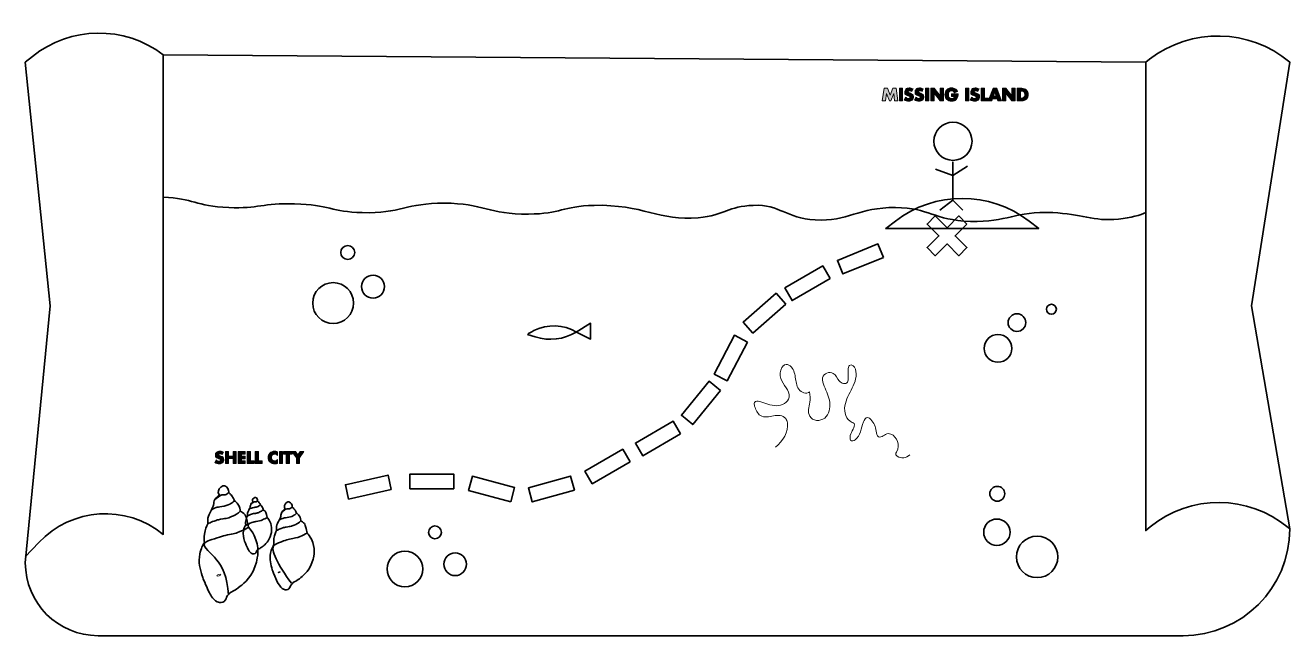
# Model space of a CAD drawing. Extents: x 231 to 1093, y -596 to -181.
import ezdxf

# ---------------------------------------------------------------- set-up
doc = ezdxf.new("R2010")
doc.units = 0
doc.header["$MEASUREMENT"] = 0
doc.layers.add('BACK', color=7, linetype='Continuous', lineweight=0)
doc.layers.add('Layer 1', color=7, linetype='Continuous', lineweight=0)

# ---------------------------------------------------------------- blocks, each defined once
blk = doc.blocks.new('Block_0')
at = {"layer": 'Layer 1', "color": 18, "lineweight": 35, "true_color": 0x000000}
for points, knots in [([(387.49, -502.1), (387.7, -502.1), (388.18, -502.14), (388.63, -502.48), (389.5, -503.14), (389.4, -504.31), (389.39, -504.39), (389.73, -504.67), (389.98, -504.94), (390.16, -505.15), (390.52, -505.59), (390.74, -505.98), (390.92, -506.29), (391.09, -506.6), (391.22, -506.87), (391.3, -507.06), (391.62, -507.27), (392.06, -507.64), (392.44, -508.2), (393.07, -509.12), (393.18, -510.05), (393.21, -510.49), (393.65, -510.7), (394.22, -511.05), (394.73, -511.63), (394.73, -511.63), (395.39, -512.5), (395.87, -515.81), (395.87, -515.81), (395.88, -515.83), (395.88, -515.83), (396.42, -516.39), (397.16, -517.28), (397.78, -518.5), (399.71, -522.28), (398.84, -526.06), (398.55, -527.27), (397.43, -531.81), (394.33, -534.38), (393.21, -535.28), (392.32, -535.99), (391.5, -536.48), (390.92, -536.8), (389.87, -537.27), (389.32, -537.86), (389.01, -538.33), (388.48, -539.13), (388.54, -539.75), (387.87, -540.24), (387.25, -540.68), (386.53, -540.64), (386.34, -540.62), (385.89, -540.58), (385.3, -540.38), (384.43, -539.47), (383.39, -538.38), (382.89, -537.26), (382.53, -536.42), (381.36, -533.73), (380.78, -532.38), (380.62, -531.85), (379.98, -529.67), (379.31, -527.38), (379.86, -524.6), (380.2, -522.88), (380.88, -521.58), (381.38, -520.79), (381.29, -520.1), (381.24, -519.18), (381.38, -518.12), (381.59, -516.59), (382.12, -515.42), (382.53, -514.68), (382.34, -513.25), (382.61, -512.27), (382.91, -511.63), (383.2, -511), (383.61, -510.53), (384.05, -509.34), (384.3, -508.7), (384.43, -508.2), (384.43, -508.2), (384.44, -507.87), (384.5, -507.29), (384.82, -506.67), (385.29, -505.75), (386.04, -505.3), (386.34, -505.15), (386.07, -504.84), (385.99, -504.56), (385.96, -504.39), (385.82, -503.57), (386.43, -502.65), (387.49, -502.1)], [0, 0, 0, 0, 1, 1, 1, 2, 2, 2, 3, 3, 3, 4, 4, 4, 5, 5, 5, 6, 6, 6, 7, 7, 7, 8, 8, 8, 9, 9, 9, 10, 10, 10, 11, 11, 11, 12, 12, 12, 13, 13, 13, 14, 14, 14, 15, 15, 15, 16, 16, 16, 17, 17, 17, 18, 18, 18, 19, 19, 19, 20, 20, 20, 21, 21, 21, 22, 22, 22, 23, 23, 23, 24, 24, 24, 25, 25, 25, 26, 26, 26, 27, 27, 27, 28, 28, 28, 29, 29, 29, 30, 30, 30, 31, 31, 31, 31]), ([(391.3, -507.06), (390.75, -507.62), (390.21, -507.98), (389.77, -508.2), (388.99, -508.6), (388.26, -508.74), (387.1, -508.96), (386.08, -509.16), (385.85, -509.12), (385.2, -509.34), (384.52, -509.58), (384.01, -509.88), (383.67, -510.11)], [0, 0, 0, 0, 1, 1, 1, 2, 2, 2, 3, 3, 3, 4, 4, 4, 4]), ([(389.39, -504.39), (388.73, -505.04), (388.22, -505.17), (387.87, -505.15), (387.67, -505.14), (387.44, -505.08), (387.1, -505.15), (386.75, -505.23), (386.51, -505.4), (386.34, -505.53), (385.87, -505.88), (385.37, -506.26), (384.82, -506.67)], [0, 0, 0, 0, 1, 1, 1, 2, 2, 2, 3, 3, 3, 4, 4, 4, 4]), ([(395.88, -515.83), (395.23, -516.22), (393.7, -517), (392.83, -517.35), (391.35, -517.95), (390.44, -517.95), (388.25, -518.5), (387.51, -518.68), (386.6, -518.91), (385.58, -519.26), (383.82, -519.86), (382.41, -520.57), (381.38, -521.17)], [0, 0, 0, 0, 1, 1, 1, 2, 2, 2, 3, 3, 3, 4, 4, 4, 4]), ([(393.21, -510.49), (392.44, -511.25), (391.51, -511.75), (390.92, -512.01), (390, -512.43), (389.54, -512.64), (389.01, -512.78), (388.19, -512.99), (388.01, -512.89), (386.72, -513.16), (386.26, -513.25), (385.8, -513.35), (385.2, -513.54), (384.34, -513.81), (383.67, -514.12), (383.29, -514.3), (382.97, -514.45), (382.71, -514.58), (382.53, -514.68)], [0, 0, 0, 0, 1, 1, 1, 2, 2, 2, 3, 3, 3, 4, 4, 4, 5, 5, 5, 6, 6, 6, 6])]:
    blk.add_open_spline(points, degree=3, knots=knots, dxfattribs=at)
blk = doc.blocks.new('Block_1')
at = {"layer": 'Layer 1', "color": 18, "lineweight": 35, "true_color": 0x000000}
for points, knots in [([(410.1, -505.1), (410.43, -505.1), (411.18, -505.16), (411.88, -505.69), (413.24, -506.72), (413.08, -508.54), (413.06, -508.65), (413.59, -509.1), (413.98, -509.52), (414.25, -509.84), (414.82, -510.52), (415.16, -511.13), (415.44, -511.62), (415.7, -512.1), (415.9, -512.51), (416.03, -512.81), (416.52, -513.14), (417.21, -513.71), (417.81, -514.58), (418.79, -516.02), (418.96, -517.46), (418.99, -518.14), (419.68, -518.47), (420.57, -519.01), (421.37, -519.92), (421.37, -519.92), (422.39, -521.27), (423.14, -526.42), (423.14, -526.42), (423.14, -526.44), (423.14, -526.44), (423.99, -527.32), (425.14, -528.7), (426.11, -530.59), (429.11, -536.48), (427.76, -542.34), (427.29, -544.23), (425.56, -551.29), (420.74, -555.28), (418.99, -556.68), (417.61, -557.79), (416.35, -558.56), (415.44, -559.05), (413.8, -559.78), (412.95, -560.7), (412.47, -561.43), (411.65, -562.68), (411.74, -563.64), (410.69, -564.39), (409.73, -565.08), (408.62, -565.01), (408.32, -564.98), (407.61, -564.92), (406.7, -564.61), (405.36, -563.2), (403.73, -561.51), (402.95, -559.76), (402.39, -558.46), (400.58, -554.27), (399.67, -552.18), (399.43, -551.35), (398.43, -547.95), (397.38, -544.4), (398.24, -540.08), (398.77, -537.41), (399.84, -535.39), (400.61, -534.15), (400.47, -533.08), (400.39, -531.65), (400.61, -530), (400.94, -527.63), (401.76, -525.81), (402.39, -524.66), (402.11, -522.43), (402.52, -520.92), (402.98, -519.92), (403.44, -518.94), (404.07, -518.2), (404.76, -516.36), (405.14, -515.36), (405.36, -514.58), (405.36, -514.58), (405.37, -514.07), (405.46, -513.18), (405.95, -512.21), (406.68, -510.77), (407.86, -510.08), (408.32, -509.84), (407.9, -509.37), (407.77, -508.93), (407.73, -508.65), (407.51, -507.39), (408.45, -505.95), (410.1, -505.1)], [0, 0, 0, 0, 1, 1, 1, 2, 2, 2, 3, 3, 3, 4, 4, 4, 5, 5, 5, 6, 6, 6, 7, 7, 7, 8, 8, 8, 9, 9, 9, 10, 10, 10, 11, 11, 11, 12, 12, 12, 13, 13, 13, 14, 14, 14, 15, 15, 15, 16, 16, 16, 17, 17, 17, 18, 18, 18, 19, 19, 19, 20, 20, 20, 21, 21, 21, 22, 22, 22, 23, 23, 23, 24, 24, 24, 25, 25, 25, 26, 26, 26, 27, 27, 27, 28, 28, 28, 29, 29, 29, 30, 30, 30, 31, 31, 31, 31]), ([(416.03, -512.81), (415.17, -513.69), (414.33, -514.24), (413.66, -514.58), (412.44, -515.21), (411.3, -515.43), (409.51, -515.77), (407.92, -516.07), (407.55, -516.02), (406.54, -516.36), (405.49, -516.72), (404.69, -517.2), (404.17, -517.55)], [0, 0, 0, 0, 1, 1, 1, 2, 2, 2, 3, 3, 3, 4, 4, 4, 4]), ([(413.06, -508.65), (412.03, -509.67), (411.24, -509.87), (410.69, -509.84), (410.38, -509.82), (410.02, -509.73), (409.51, -509.84), (408.95, -509.96), (408.58, -510.24), (408.32, -510.43), (407.59, -510.98), (406.81, -511.56), (405.95, -512.21)], [0, 0, 0, 0, 1, 1, 1, 2, 2, 2, 3, 3, 3, 4, 4, 4, 4]), ([(418.99, -518.14), (417.81, -519.33), (416.35, -520.1), (415.44, -520.51), (414.01, -521.16), (413.3, -521.48), (412.47, -521.7), (411.2, -522.03), (410.92, -521.88), (408.91, -522.29), (408.19, -522.44), (407.48, -522.59), (406.54, -522.89), (405.21, -523.31), (404.17, -523.79), (403.58, -524.07), (403.09, -524.3), (402.68, -524.51), (402.39, -524.66)], [0, 0, 0, 0, 1, 1, 1, 2, 2, 2, 3, 3, 3, 4, 4, 4, 5, 5, 5, 6, 6, 6, 6]), ([(423.14, -526.44), (422.13, -527.05), (419.76, -528.26), (418.4, -528.81), (416.11, -529.75), (414.69, -529.75), (411.29, -530.59), (410.14, -530.88), (408.72, -531.24), (407.13, -531.78), (405.72, -532.26), (401.71, -533.62), (400.61, -534.74), (397.97, -537.45), (403.19, -548.12), (412.5, -560.5)], [0, 0, 0, 0, 1, 1, 1, 2, 2, 2, 3, 3, 3, 4, 4, 4, 5, 5, 5, 5])]:
    blk.add_open_spline(points, degree=3, knots=knots, dxfattribs=at)
blk = doc.blocks.new('Block_2')
at = {"layer": 'Layer 1', "color": 18, "lineweight": 35, "true_color": 0x000000}
for points in [[(816.1, -338.68), (788.47, -349.84), (784.73, -340.6), (812.37, -329.44)], [(779.7, -353.06), (753.88, -367.97), (748.9, -359.34), (774.71, -344.43)], [(749.48, -370.49), (727.09, -390.16), (720.51, -382.68), (742.9, -363)], [(723.36, -396.23), (709.61, -422.68), (700.77, -418.08), (714.52, -391.64)], [(704.94, -429.3), (686.16, -452.44), (678.42, -446.17), (697.2, -423.02)], [(677.78, -458.8), (651.97, -473.7), (646.99, -465.07), (672.8, -450.17)], [(643.39, -477.91), (617.57, -492.81), (612.59, -484.18), (638.4, -469.28)], [(480.56, -496.62), (451.49, -503.21), (449.29, -493.49), (478.36, -486.9)], [(523.14, -496.22), (493.33, -496.22), (493.33, -486.25), (523.14, -486.25)], [(562.12, -504.99), (533.32, -497.31), (535.89, -487.68), (564.69, -495.36)], [(605.46, -497.15), (576.74, -505.12), (574.08, -495.52), (602.8, -487.54)]]:
    blk.add_lwpolyline(points, close=True, dxfattribs=at)
blk = doc.blocks.new('Block_3')
at = {"layer": 'Layer 1', "color": 18, "lineweight": 35, "true_color": 0x000000}
for points, knots in [([(365.83, -494.1), (366.27, -494.11), (367.27, -494.19), (368.2, -494.89), (370.01, -496.25), (369.79, -498.67), (369.77, -498.83), (370.48, -499.42), (371, -499.98), (371.35, -500.4), (372.1, -501.3), (372.56, -502.11), (372.93, -502.76), (373.28, -503.4), (373.54, -503.95), (373.71, -504.34), (374.37, -504.79), (375.28, -505.54), (376.08, -506.7), (377.38, -508.61), (377.61, -510.53), (377.65, -511.43), (378.56, -511.87), (379.75, -512.59), (380.81, -513.8), (380.81, -513.8), (382.16, -515.59), (383.17, -522.43), (383.17, -522.43), (383.17, -522.46), (383.17, -522.46), (384.29, -523.63), (385.82, -525.46), (387.11, -527.98), (391.09, -535.8), (389.3, -543.59), (388.69, -546.1), (386.38, -555.49), (379.98, -560.79), (377.65, -562.65), (375.82, -564.12), (374.14, -565.14), (372.93, -565.8), (370.75, -566.77), (369.62, -567.99), (368.99, -568.96), (367.89, -570.62), (368.02, -571.89), (366.62, -572.9), (365.34, -573.81), (363.86, -573.72), (363.47, -573.68), (362.53, -573.59), (361.32, -573.18), (359.53, -571.32), (357.37, -569.06), (356.34, -566.74), (355.59, -565.02), (353.18, -559.45), (351.98, -556.67), (351.65, -555.56), (350.33, -551.05), (348.94, -546.33), (350.07, -540.59), (350.78, -537.04), (352.19, -534.36), (353.23, -532.71), (353.03, -531.29), (352.92, -529.39), (353.23, -527.19), (353.66, -524.04), (354.75, -521.62), (355.59, -520.1), (355.21, -517.13), (355.76, -515.12), (356.38, -513.8), (356.99, -512.49), (357.82, -511.51), (358.74, -509.07), (359.25, -507.74), (359.53, -506.7), (359.53, -506.7), (359.54, -506.02), (359.66, -504.84), (360.32, -503.55), (361.3, -501.64), (362.85, -500.72), (363.47, -500.4), (362.92, -499.77), (362.74, -499.19), (362.68, -498.83), (362.4, -497.15), (363.64, -495.23), (365.83, -494.1)], [0, 0, 0, 0, 1, 1, 1, 2, 2, 2, 3, 3, 3, 4, 4, 4, 5, 5, 5, 6, 6, 6, 7, 7, 7, 8, 8, 8, 9, 9, 9, 10, 10, 10, 11, 11, 11, 12, 12, 12, 13, 13, 13, 14, 14, 14, 15, 15, 15, 16, 16, 16, 17, 17, 17, 18, 18, 18, 19, 19, 19, 20, 20, 20, 21, 21, 21, 22, 22, 22, 23, 23, 23, 24, 24, 24, 25, 25, 25, 26, 26, 26, 27, 27, 27, 28, 28, 28, 29, 29, 29, 30, 30, 30, 31, 31, 31, 31]), ([(369.77, -498.83), (368.41, -500.18), (367.36, -500.44), (366.62, -500.4), (366.21, -500.38), (365.73, -500.25), (365.05, -500.4), (364.31, -500.56), (363.82, -500.93), (363.47, -501.19), (362.49, -501.92), (361.46, -502.69), (360.32, -503.55)], [0, 0, 0, 0, 1, 1, 1, 2, 2, 2, 3, 3, 3, 4, 4, 4, 4]), ([(373.71, -504.34), (372.58, -505.52), (371.46, -506.24), (370.56, -506.7), (368.94, -507.54), (367.42, -507.83), (365.05, -508.28), (362.93, -508.68), (362.45, -508.61), (361.11, -509.07), (359.71, -509.55), (358.65, -510.18), (357.95, -510.64)], [0, 0, 0, 0, 1, 1, 1, 2, 2, 2, 3, 3, 3, 4, 4, 4, 4]), ([(377.65, -511.43), (376.08, -513.01), (374.14, -514.03), (372.93, -514.58), (371.03, -515.44), (370.09, -515.87), (368.99, -516.16), (367.3, -516.6), (366.92, -516.4), (364.26, -516.95), (363.29, -517.15), (362.35, -517.34), (361.11, -517.74), (359.34, -518.3), (357.96, -518.94), (357.17, -519.31), (356.51, -519.62), (355.98, -519.9), (355.59, -520.1)], [0, 0, 0, 0, 1, 1, 1, 2, 2, 2, 3, 3, 3, 4, 4, 4, 5, 5, 5, 6, 6, 6, 6]), ([(383.17, -522.46), (381.82, -523.27), (378.67, -524.88), (376.87, -525.62), (373.82, -526.86), (371.93, -526.85), (367.41, -527.98), (365.89, -528.36), (364, -528.84), (361.89, -529.56), (356.53, -531.38), (353.8, -532.15), (353.23, -533.5), (352.08, -536.22), (357.57, -539.76), (361.5, -544.5), (365.06, -548.8), (368.99, -556.01), (369.5, -568.5)], [0, 0, 0, 0, 1, 1, 1, 2, 2, 2, 3, 3, 3, 4, 4, 4, 5, 5, 5, 6, 6, 6, 6])]:
    blk.add_open_spline(points, degree=3, knots=knots, dxfattribs=at)
blk = doc.blocks.new('Block_4')
at = {"layer": 'Layer 1', "true_color": 0x000000, "transparency": 33554687}
h = blk.add_hatch(color=18, dxfattribs=at)
h.dxf.hatch_style = 2
edge = h.paths.add_edge_path()
edge.add_spline(control_points=[(366.12, -471.23), (366.12, -471.23), (365.26, -472.9), (365.26, -472.9), (365.06, -472.74), (364.84, -472.61), (364.59, -472.51), (364.35, -472.41), (364.09, -472.36), (363.83, -472.36), (363.79, -472.36), (363.75, -472.36), (363.71, -472.37), (363.66, -472.37), (363.62, -472.38), (363.58, -472.4), (363.41, -472.43), (363.25, -472.51), (363.11, -472.62), (362.97, -472.73), (362.9, -472.87), (362.9, -473.06), (362.9, -473.23), (362.97, -473.37), (363.1, -473.48), (363.23, -473.58), (363.38, -473.67), (363.53, -473.74), (363.59, -473.76), (363.65, -473.78), (363.7, -473.8), (363.76, -473.82), (363.81, -473.83), (363.86, -473.85), (363.86, -473.85), (364.41, -474), (364.41, -474), (364.99, -474.18), (365.48, -474.43), (365.87, -474.77), (366.26, -475.1), (366.46, -475.6), (366.46, -476.28), (366.46, -476.31), (366.46, -476.34), (366.46, -476.37), (366.46, -476.4), (366.46, -476.43), (366.46, -476.45), (366.44, -476.84), (366.37, -477.21), (366.25, -477.57), (366.12, -477.93), (365.91, -478.25), (365.6, -478.51), (365.32, -478.75), (365, -478.93), (364.65, -479.05), (364.3, -479.17), (363.94, -479.24), (363.58, -479.27), (363.52, -479.27), (363.46, -479.27), (363.4, -479.28), (363.35, -479.28), (363.3, -479.28), (363.25, -479.28), (362.72, -479.28), (362.21, -479.2), (361.72, -479.03), (361.22, -478.87), (360.76, -478.64), (360.33, -478.35), (360.33, -478.35), (361.25, -476.6), (361.25, -476.6), (361.53, -476.84), (361.82, -477.04), (362.14, -477.21), (362.46, -477.38), (362.8, -477.47), (363.17, -477.47), (363.18, -477.47), (363.2, -477.47), (363.21, -477.47), (363.23, -477.47), (363.24, -477.47), (363.26, -477.47), (363.5, -477.45), (363.72, -477.38), (363.92, -477.24), (364.11, -477.11), (364.21, -476.9), (364.21, -476.63), (364.21, -476.43), (364.13, -476.26), (363.97, -476.14), (363.8, -476.01), (363.62, -475.91), (363.41, -475.84), (363.32, -475.81), (363.23, -475.78), (363.15, -475.76), (363.06, -475.73), (362.98, -475.71), (362.9, -475.68), (362.89, -475.68), (362.87, -475.67), (362.85, -475.67), (362.84, -475.66), (362.82, -475.66), (362.81, -475.65), (362.15, -475.47), (361.63, -475.23), (361.24, -474.95), (360.85, -474.66), (360.66, -474.13), (360.66, -473.34), (360.66, -472.5), (360.93, -471.82), (361.47, -471.32), (362.01, -470.81), (362.69, -470.56), (363.52, -470.56), (363.69, -470.56), (363.86, -470.57), (364.04, -470.59), (364.21, -470.6), (364.39, -470.64), (364.56, -470.68), (364.84, -470.74), (365.12, -470.82), (365.38, -470.91), (365.65, -471.01), (365.9, -471.12), (366.12, -471.24), (366.12, -471.24), (366.12, -471.23), (366.12, -471.23)], knot_values=[0, 0, 0, 0, 1, 1, 1, 2, 2, 2, 3, 3, 3, 4, 4, 4, 5, 5, 5, 6, 6, 6, 7, 7, 7, 8, 8, 8, 9, 9, 9, 10, 10, 10, 11, 11, 11, 12, 12, 12, 13, 13, 13, 14, 14, 14, 15, 15, 15, 16, 16, 16, 17, 17, 17, 18, 18, 18, 19, 19, 19, 20, 20, 20, 21, 21, 21, 22, 22, 22, 23, 23, 23, 24, 24, 24, 25, 25, 25, 26, 26, 26, 27, 27, 27, 28, 28, 28, 29, 29, 29, 30, 30, 30, 31, 31, 31, 32, 32, 32, 33, 33, 33, 34, 34, 34, 35, 35, 35, 36, 36, 36, 37, 37, 37, 38, 38, 38, 39, 39, 39, 40, 40, 40, 41, 41, 41, 42, 42, 42, 43, 43, 43, 44, 44, 44, 45, 45, 45, 46, 46, 46, 46], degree=3, periodic=0)
h = blk.add_hatch(color=18, dxfattribs=at)
h.dxf.hatch_style = 2
edge = h.paths.add_edge_path()
edge.add_spline(control_points=[(372.75, -473.97), (372.75, -473.97), (372.75, -470.77), (372.75, -470.77), (372.75, -470.77), (374.9, -470.77), (374.9, -470.77), (374.9, -470.77), (374.9, -479.06), (374.9, -479.06), (374.9, -479.06), (372.75, -479.06), (372.75, -479.06), (372.75, -479.06), (372.75, -475.66), (372.75, -475.66), (372.75, -475.66), (369.64, -475.66), (369.64, -475.66), (369.64, -475.66), (369.64, -479.06), (369.64, -479.06), (369.64, -479.06), (367.48, -479.06), (367.48, -479.06), (367.48, -479.06), (367.48, -470.77), (367.48, -470.77), (367.48, -470.77), (369.64, -470.77), (369.64, -470.77), (369.64, -470.77), (369.64, -473.97), (369.64, -473.97), (369.64, -473.97), (372.75, -473.97), (372.75, -473.97)], knot_values=[0, 0, 0, 0, 1, 1, 1, 2, 2, 2, 3, 3, 3, 4, 4, 4, 5, 5, 5, 6, 6, 6, 7, 7, 7, 8, 8, 8, 9, 9, 9, 10, 10, 10, 11, 11, 11, 12, 12, 12, 12], degree=3, periodic=0)
h = blk.add_hatch(color=18, dxfattribs=at)
h.dxf.hatch_style = 2
edge = h.paths.add_edge_path()
edge.add_spline(control_points=[(378.47, -472.59), (378.47, -472.59), (378.47, -473.98), (378.47, -473.98), (378.47, -473.98), (380.9, -473.98), (380.9, -473.98), (380.9, -473.98), (380.9, -475.81), (380.9, -475.81), (380.9, -475.81), (378.47, -475.81), (378.47, -475.81), (378.47, -475.81), (378.47, -477.24), (378.47, -477.24), (378.47, -477.24), (381.03, -477.24), (381.03, -477.24), (381.03, -477.24), (381.03, -479.06), (381.03, -479.06), (381.03, -479.06), (376.31, -479.06), (376.31, -479.06), (376.31, -479.06), (376.31, -470.77), (376.31, -470.77), (376.31, -470.77), (381.03, -470.77), (381.03, -470.77), (381.03, -470.77), (381.03, -472.59), (381.03, -472.59), (381.03, -472.59), (378.47, -472.59), (378.47, -472.59)], knot_values=[0, 0, 0, 0, 1, 1, 1, 2, 2, 2, 3, 3, 3, 4, 4, 4, 5, 5, 5, 6, 6, 6, 7, 7, 7, 8, 8, 8, 9, 9, 9, 10, 10, 10, 11, 11, 11, 12, 12, 12, 12], degree=3, periodic=0)
h = blk.add_hatch(color=18, dxfattribs=at)
h.dxf.hatch_style = 2
edge = h.paths.add_edge_path()
edge.add_spline(control_points=[(384.52, -477.24), (384.52, -477.24), (387.1, -477.24), (387.1, -477.24), (387.1, -477.24), (387.1, -479.06), (387.1, -479.06), (387.1, -479.06), (382.36, -479.06), (382.36, -479.06), (382.36, -479.06), (382.36, -470.77), (382.36, -470.77), (382.36, -470.77), (384.52, -470.77), (384.52, -470.77), (384.52, -470.77), (384.52, -477.24), (384.52, -477.24)], knot_values=[0, 0, 0, 0, 1, 1, 1, 2, 2, 2, 3, 3, 3, 4, 4, 4, 5, 5, 5, 6, 6, 6, 6], degree=3, periodic=0)
h = blk.add_hatch(color=18, dxfattribs=at)
h.dxf.hatch_style = 2
edge = h.paths.add_edge_path()
edge.add_spline(control_points=[(389.96, -477.24), (389.96, -477.24), (392.55, -477.24), (392.55, -477.24), (392.55, -477.24), (392.55, -479.06), (392.55, -479.06), (392.55, -479.06), (387.81, -479.06), (387.81, -479.06), (387.81, -479.06), (387.81, -470.77), (387.81, -470.77), (387.81, -470.77), (389.96, -470.77), (389.96, -470.77), (389.96, -470.77), (389.96, -477.24), (389.96, -477.24)], knot_values=[0, 0, 0, 0, 1, 1, 1, 2, 2, 2, 3, 3, 3, 4, 4, 4, 5, 5, 5, 6, 6, 6, 6], degree=3, periodic=0)
h = blk.add_hatch(color=18, dxfattribs=at)
h.dxf.hatch_style = 2
edge = h.paths.add_edge_path()
edge.add_spline(control_points=[(402.95, -470.97), (402.95, -470.97), (402.95, -473.55), (402.95, -473.55), (402.73, -473.26), (402.46, -473.03), (402.12, -472.88), (401.78, -472.73), (401.43, -472.65), (401.06, -472.65), (400.4, -472.65), (399.87, -472.87), (399.46, -473.31), (399.05, -473.76), (398.85, -474.3), (398.85, -474.95), (398.85, -475.6), (399.06, -476.14), (399.47, -476.56), (399.89, -476.99), (400.43, -477.2), (401.1, -477.2), (401.45, -477.2), (401.79, -477.12), (402.12, -476.97), (402.45, -476.81), (402.73, -476.59), (402.95, -476.32), (402.95, -476.32), (402.95, -478.9), (402.95, -478.9), (402.76, -478.96), (402.57, -479.02), (402.39, -479.07), (402.22, -479.11), (402.04, -479.16), (401.88, -479.19), (401.74, -479.22), (401.61, -479.25), (401.47, -479.26), (401.34, -479.27), (401.2, -479.28), (401.05, -479.28), (400.47, -479.28), (399.92, -479.18), (399.38, -478.97), (398.85, -478.76), (398.37, -478.46), (397.94, -478.07), (397.48, -477.66), (397.15, -477.19), (396.93, -476.66), (396.72, -476.13), (396.61, -475.55), (396.61, -474.94), (396.61, -474.37), (396.71, -473.83), (396.92, -473.3), (397.13, -472.77), (397.43, -472.3), (397.83, -471.9), (398.22, -471.5), (398.69, -471.18), (399.23, -470.94), (399.76, -470.7), (400.31, -470.57), (400.89, -470.56), (400.9, -470.56), (400.92, -470.56), (400.94, -470.56), (400.95, -470.56), (400.97, -470.56), (400.99, -470.56), (401.33, -470.56), (401.67, -470.6), (401.99, -470.67), (402.32, -470.74), (402.64, -470.84), (402.95, -470.98), (402.95, -470.98), (402.95, -470.97), (402.95, -470.97)], knot_values=[0, 0, 0, 0, 1, 1, 1, 2, 2, 2, 3, 3, 3, 4, 4, 4, 5, 5, 5, 6, 6, 6, 7, 7, 7, 8, 8, 8, 9, 9, 9, 10, 10, 10, 11, 11, 11, 12, 12, 12, 13, 13, 13, 14, 14, 14, 15, 15, 15, 16, 16, 16, 17, 17, 17, 18, 18, 18, 19, 19, 19, 20, 20, 20, 21, 21, 21, 22, 22, 22, 23, 23, 23, 24, 24, 24, 25, 25, 25, 26, 26, 26, 27, 27, 27, 27], degree=3, periodic=0)
h = blk.add_hatch(color=18, dxfattribs=at)
h.dxf.hatch_style = 2
edge = h.paths.add_edge_path()
edge.add_spline(control_points=[(406.44, -479.06), (406.44, -479.06), (404.29, -479.06), (404.29, -479.06), (404.29, -479.06), (404.29, -470.77), (404.29, -470.77), (404.29, -470.77), (406.44, -470.77), (406.44, -470.77), (406.44, -470.77), (406.44, -479.06), (406.44, -479.06)], knot_values=[0, 0, 0, 0, 1, 1, 1, 2, 2, 2, 3, 3, 3, 4, 4, 4, 4], degree=3, periodic=0)
h = blk.add_hatch(color=18, dxfattribs=at)
h.dxf.hatch_style = 2
edge = h.paths.add_edge_path()
edge.add_spline(control_points=[(411.15, -479.06), (411.15, -479.06), (408.99, -479.06), (408.99, -479.06), (408.99, -479.06), (408.99, -472.59), (408.99, -472.59), (408.99, -472.59), (407.21, -472.59), (407.21, -472.59), (407.21, -472.59), (407.21, -470.77), (407.21, -470.77), (407.21, -470.77), (412.93, -470.77), (412.93, -470.77), (412.93, -470.77), (412.93, -472.59), (412.93, -472.59), (412.93, -472.59), (411.15, -472.59), (411.15, -472.59), (411.15, -472.59), (411.15, -479.06), (411.15, -479.06)], knot_values=[0, 0, 0, 0, 1, 1, 1, 2, 2, 2, 3, 3, 3, 4, 4, 4, 5, 5, 5, 6, 6, 6, 7, 7, 7, 8, 8, 8, 8], degree=3, periodic=0)
h = blk.add_hatch(color=18, dxfattribs=at)
h.dxf.hatch_style = 2
edge = h.paths.add_edge_path()
edge.add_spline(control_points=[(412.8, -470.77), (412.8, -470.77), (415.38, -470.77), (415.38, -470.77), (415.38, -470.77), (416.94, -473.02), (416.94, -473.02), (416.94, -473.02), (418.49, -470.77), (418.49, -470.77), (418.49, -470.77), (421.07, -470.77), (421.07, -470.77), (421.07, -470.77), (418.01, -475.08), (418.01, -475.08), (418.01, -475.08), (418.01, -479.06), (418.01, -479.06), (418.01, -479.06), (415.86, -479.06), (415.86, -479.06), (415.86, -479.06), (415.86, -475.08), (415.86, -475.08), (415.86, -475.08), (412.8, -470.77), (412.8, -470.77)], knot_values=[0, 0, 0, 0, 1, 1, 1, 2, 2, 2, 3, 3, 3, 4, 4, 4, 5, 5, 5, 6, 6, 6, 7, 7, 7, 8, 8, 8, 9, 9, 9, 9], degree=3, periodic=0)
at = {"layer": 'Layer 1'}
for points, knots in [([(366.12, -471.23), (366.12, -471.23), (365.26, -472.9), (365.26, -472.9), (365.06, -472.74), (364.84, -472.61), (364.59, -472.51), (364.35, -472.41), (364.09, -472.36), (363.83, -472.36), (363.79, -472.36), (363.75, -472.36), (363.71, -472.37), (363.66, -472.37), (363.62, -472.38), (363.58, -472.4), (363.41, -472.43), (363.25, -472.51), (363.11, -472.62), (362.97, -472.73), (362.9, -472.87), (362.9, -473.06), (362.9, -473.23), (362.97, -473.37), (363.1, -473.48), (363.23, -473.58), (363.38, -473.67), (363.53, -473.74), (363.59, -473.76), (363.65, -473.78), (363.7, -473.8), (363.76, -473.82), (363.81, -473.83), (363.86, -473.85), (363.86, -473.85), (364.41, -474), (364.41, -474), (364.99, -474.18), (365.48, -474.43), (365.87, -474.77), (366.26, -475.1), (366.46, -475.6), (366.46, -476.28), (366.46, -476.31), (366.46, -476.34), (366.46, -476.37), (366.46, -476.4), (366.46, -476.43), (366.46, -476.45), (366.44, -476.84), (366.37, -477.21), (366.25, -477.57), (366.12, -477.93), (365.91, -478.25), (365.6, -478.51), (365.32, -478.75), (365, -478.93), (364.65, -479.05), (364.3, -479.17), (363.94, -479.24), (363.58, -479.27), (363.52, -479.27), (363.46, -479.27), (363.4, -479.28), (363.35, -479.28), (363.3, -479.28), (363.25, -479.28), (362.72, -479.28), (362.21, -479.2), (361.72, -479.03), (361.22, -478.87), (360.76, -478.64), (360.33, -478.35), (360.33, -478.35), (361.25, -476.6), (361.25, -476.6), (361.53, -476.84), (361.82, -477.04), (362.14, -477.21), (362.46, -477.38), (362.8, -477.47), (363.17, -477.47), (363.18, -477.47), (363.2, -477.47), (363.21, -477.47), (363.23, -477.47), (363.24, -477.47), (363.26, -477.47), (363.5, -477.45), (363.72, -477.38), (363.92, -477.24), (364.11, -477.11), (364.21, -476.9), (364.21, -476.63), (364.21, -476.43), (364.13, -476.26), (363.97, -476.14), (363.8, -476.01), (363.62, -475.91), (363.41, -475.84), (363.32, -475.81), (363.23, -475.78), (363.15, -475.76), (363.06, -475.73), (362.98, -475.71), (362.9, -475.68), (362.89, -475.68), (362.87, -475.67), (362.85, -475.67), (362.84, -475.66), (362.82, -475.66), (362.81, -475.65), (362.15, -475.47), (361.63, -475.23), (361.24, -474.95), (360.85, -474.66), (360.66, -474.13), (360.66, -473.34), (360.66, -472.5), (360.93, -471.82), (361.47, -471.32), (362.01, -470.81), (362.69, -470.56), (363.52, -470.56), (363.69, -470.56), (363.86, -470.57), (364.04, -470.59), (364.21, -470.6), (364.39, -470.64), (364.56, -470.68), (364.84, -470.74), (365.12, -470.82), (365.38, -470.91), (365.65, -471.01), (365.9, -471.12), (366.12, -471.24), (366.12, -471.24), (366.12, -471.23), (366.12, -471.23)], [0, 0, 0, 0, 1, 1, 1, 2, 2, 2, 3, 3, 3, 4, 4, 4, 5, 5, 5, 6, 6, 6, 7, 7, 7, 8, 8, 8, 9, 9, 9, 10, 10, 10, 11, 11, 11, 12, 12, 12, 13, 13, 13, 14, 14, 14, 15, 15, 15, 16, 16, 16, 17, 17, 17, 18, 18, 18, 19, 19, 19, 20, 20, 20, 21, 21, 21, 22, 22, 22, 23, 23, 23, 24, 24, 24, 25, 25, 25, 26, 26, 26, 27, 27, 27, 28, 28, 28, 29, 29, 29, 30, 30, 30, 31, 31, 31, 32, 32, 32, 33, 33, 33, 34, 34, 34, 35, 35, 35, 36, 36, 36, 37, 37, 37, 38, 38, 38, 39, 39, 39, 40, 40, 40, 41, 41, 41, 42, 42, 42, 43, 43, 43, 44, 44, 44, 45, 45, 45, 46, 46, 46, 46]), ([(372.75, -473.97), (372.75, -473.97), (372.75, -470.77), (372.75, -470.77), (372.75, -470.77), (374.9, -470.77), (374.9, -470.77), (374.9, -470.77), (374.9, -479.06), (374.9, -479.06), (374.9, -479.06), (372.75, -479.06), (372.75, -479.06), (372.75, -479.06), (372.75, -475.66), (372.75, -475.66), (372.75, -475.66), (369.64, -475.66), (369.64, -475.66), (369.64, -475.66), (369.64, -479.06), (369.64, -479.06), (369.64, -479.06), (367.48, -479.06), (367.48, -479.06), (367.48, -479.06), (367.48, -470.77), (367.48, -470.77), (367.48, -470.77), (369.64, -470.77), (369.64, -470.77), (369.64, -470.77), (369.64, -473.97), (369.64, -473.97), (369.64, -473.97), (372.75, -473.97), (372.75, -473.97)], [0, 0, 0, 0, 1, 1, 1, 2, 2, 2, 3, 3, 3, 4, 4, 4, 5, 5, 5, 6, 6, 6, 7, 7, 7, 8, 8, 8, 9, 9, 9, 10, 10, 10, 11, 11, 11, 12, 12, 12, 12]), ([(378.47, -472.59), (378.47, -472.59), (378.47, -473.98), (378.47, -473.98), (378.47, -473.98), (380.9, -473.98), (380.9, -473.98), (380.9, -473.98), (380.9, -475.81), (380.9, -475.81), (380.9, -475.81), (378.47, -475.81), (378.47, -475.81), (378.47, -475.81), (378.47, -477.24), (378.47, -477.24), (378.47, -477.24), (381.03, -477.24), (381.03, -477.24), (381.03, -477.24), (381.03, -479.06), (381.03, -479.06), (381.03, -479.06), (376.31, -479.06), (376.31, -479.06), (376.31, -479.06), (376.31, -470.77), (376.31, -470.77), (376.31, -470.77), (381.03, -470.77), (381.03, -470.77), (381.03, -470.77), (381.03, -472.59), (381.03, -472.59), (381.03, -472.59), (378.47, -472.59), (378.47, -472.59)], [0, 0, 0, 0, 1, 1, 1, 2, 2, 2, 3, 3, 3, 4, 4, 4, 5, 5, 5, 6, 6, 6, 7, 7, 7, 8, 8, 8, 9, 9, 9, 10, 10, 10, 11, 11, 11, 12, 12, 12, 12]), ([(384.52, -477.24), (384.52, -477.24), (387.1, -477.24), (387.1, -477.24), (387.1, -477.24), (387.1, -479.06), (387.1, -479.06), (387.1, -479.06), (382.36, -479.06), (382.36, -479.06), (382.36, -479.06), (382.36, -470.77), (382.36, -470.77), (382.36, -470.77), (384.52, -470.77), (384.52, -470.77), (384.52, -470.77), (384.52, -477.24), (384.52, -477.24)], [0, 0, 0, 0, 1, 1, 1, 2, 2, 2, 3, 3, 3, 4, 4, 4, 5, 5, 5, 6, 6, 6, 6]), ([(389.96, -477.24), (389.96, -477.24), (392.55, -477.24), (392.55, -477.24), (392.55, -477.24), (392.55, -479.06), (392.55, -479.06), (392.55, -479.06), (387.81, -479.06), (387.81, -479.06), (387.81, -479.06), (387.81, -470.77), (387.81, -470.77), (387.81, -470.77), (389.96, -470.77), (389.96, -470.77), (389.96, -470.77), (389.96, -477.24), (389.96, -477.24)], [0, 0, 0, 0, 1, 1, 1, 2, 2, 2, 3, 3, 3, 4, 4, 4, 5, 5, 5, 6, 6, 6, 6]), ([(402.95, -470.97), (402.95, -470.97), (402.95, -473.55), (402.95, -473.55), (402.73, -473.26), (402.46, -473.03), (402.12, -472.88), (401.78, -472.73), (401.43, -472.65), (401.06, -472.65), (400.4, -472.65), (399.87, -472.87), (399.46, -473.31), (399.05, -473.76), (398.85, -474.3), (398.85, -474.95), (398.85, -475.6), (399.06, -476.14), (399.47, -476.56), (399.89, -476.99), (400.43, -477.2), (401.1, -477.2), (401.45, -477.2), (401.79, -477.12), (402.12, -476.97), (402.45, -476.81), (402.73, -476.59), (402.95, -476.32), (402.95, -476.32), (402.95, -478.9), (402.95, -478.9), (402.76, -478.96), (402.57, -479.02), (402.39, -479.07), (402.22, -479.11), (402.04, -479.16), (401.88, -479.19), (401.74, -479.22), (401.61, -479.25), (401.47, -479.26), (401.34, -479.27), (401.2, -479.28), (401.05, -479.28), (400.47, -479.28), (399.92, -479.18), (399.38, -478.97), (398.85, -478.76), (398.37, -478.46), (397.94, -478.07), (397.48, -477.66), (397.15, -477.19), (396.93, -476.66), (396.72, -476.13), (396.61, -475.55), (396.61, -474.94), (396.61, -474.37), (396.71, -473.83), (396.92, -473.3), (397.13, -472.77), (397.43, -472.3), (397.83, -471.9), (398.22, -471.5), (398.69, -471.18), (399.23, -470.94), (399.76, -470.7), (400.31, -470.57), (400.89, -470.56), (400.9, -470.56), (400.92, -470.56), (400.94, -470.56), (400.95, -470.56), (400.97, -470.56), (400.99, -470.56), (401.33, -470.56), (401.67, -470.6), (401.99, -470.67), (402.32, -470.74), (402.64, -470.84), (402.95, -470.98), (402.95, -470.98), (402.95, -470.97), (402.95, -470.97)], [0, 0, 0, 0, 1, 1, 1, 2, 2, 2, 3, 3, 3, 4, 4, 4, 5, 5, 5, 6, 6, 6, 7, 7, 7, 8, 8, 8, 9, 9, 9, 10, 10, 10, 11, 11, 11, 12, 12, 12, 13, 13, 13, 14, 14, 14, 15, 15, 15, 16, 16, 16, 17, 17, 17, 18, 18, 18, 19, 19, 19, 20, 20, 20, 21, 21, 21, 22, 22, 22, 23, 23, 23, 24, 24, 24, 25, 25, 25, 26, 26, 26, 27, 27, 27, 27]), ([(406.44, -479.06), (406.44, -479.06), (404.29, -479.06), (404.29, -479.06), (404.29, -479.06), (404.29, -470.77), (404.29, -470.77), (404.29, -470.77), (406.44, -470.77), (406.44, -470.77), (406.44, -470.77), (406.44, -479.06), (406.44, -479.06)], [0, 0, 0, 0, 1, 1, 1, 2, 2, 2, 3, 3, 3, 4, 4, 4, 4]), ([(411.15, -479.06), (411.15, -479.06), (408.99, -479.06), (408.99, -479.06), (408.99, -479.06), (408.99, -472.59), (408.99, -472.59), (408.99, -472.59), (407.21, -472.59), (407.21, -472.59), (407.21, -472.59), (407.21, -470.77), (407.21, -470.77), (407.21, -470.77), (412.93, -470.77), (412.93, -470.77), (412.93, -470.77), (412.93, -472.59), (412.93, -472.59), (412.93, -472.59), (411.15, -472.59), (411.15, -472.59), (411.15, -472.59), (411.15, -479.06), (411.15, -479.06)], [0, 0, 0, 0, 1, 1, 1, 2, 2, 2, 3, 3, 3, 4, 4, 4, 5, 5, 5, 6, 6, 6, 7, 7, 7, 8, 8, 8, 8]), ([(412.8, -470.77), (412.8, -470.77), (415.38, -470.77), (415.38, -470.77), (415.38, -470.77), (416.94, -473.02), (416.94, -473.02), (416.94, -473.02), (418.49, -470.77), (418.49, -470.77), (418.49, -470.77), (421.07, -470.77), (421.07, -470.77), (421.07, -470.77), (418.01, -475.08), (418.01, -475.08), (418.01, -475.08), (418.01, -479.06), (418.01, -479.06), (418.01, -479.06), (415.86, -479.06), (415.86, -479.06), (415.86, -479.06), (415.86, -475.08), (415.86, -475.08), (415.86, -475.08), (412.8, -470.77), (412.8, -470.77)], [0, 0, 0, 0, 1, 1, 1, 2, 2, 2, 3, 3, 3, 4, 4, 4, 5, 5, 5, 6, 6, 6, 7, 7, 7, 8, 8, 8, 9, 9, 9, 9])]:
    blk.add_open_spline(points, degree=3, knots=knots, dxfattribs=at)
blk = doc.blocks.new('Block_5')
at = {"layer": 'Layer 1', "true_color": 0x000000, "transparency": 33554687}
h = blk.add_hatch(color=18, dxfattribs=at)
h.dxf.hatch_style = 2
edge = h.paths.add_edge_path()
edge.add_spline(control_points=[(816.68, -223.38), (816.68, -223.38), (818.88, -223.38), (818.88, -223.38), (818.88, -223.38), (820.63, -227.98), (820.63, -227.98), (820.63, -227.98), (822.47, -223.38), (822.47, -223.38), (822.47, -223.38), (824.7, -223.38), (824.7, -223.38), (824.7, -223.38), (826, -231.99), (826, -231.99), (826, -231.99), (823.76, -231.99), (823.76, -231.99), (823.76, -231.99), (823.14, -227.03), (823.14, -227.03), (823.14, -227.03), (823.11, -227.03), (823.11, -227.03), (823.11, -227.03), (821.05, -231.99), (821.05, -231.99), (821.05, -231.99), (820.16, -231.99), (820.16, -231.99), (820.16, -231.99), (818.18, -227.03), (818.18, -227.03), (818.18, -227.03), (818.16, -227.03), (818.16, -227.03), (818.16, -227.03), (817.44, -231.99), (817.44, -231.99), (817.44, -231.99), (815.22, -231.99), (815.22, -231.99), (815.22, -231.99), (816.68, -223.38), (816.68, -223.38)], knot_values=[0, 0, 0, 0, 1, 1, 1, 2, 2, 2, 3, 3, 3, 4, 4, 4, 5, 5, 5, 6, 6, 6, 7, 7, 7, 8, 8, 8, 9, 9, 9, 10, 10, 10, 11, 11, 11, 12, 12, 12, 13, 13, 13, 14, 14, 14, 15, 15, 15, 15], degree=3, periodic=0)
h = blk.add_hatch(color=18, dxfattribs=at)
h.dxf.hatch_style = 2
edge = h.paths.add_edge_path()
edge.add_spline(control_points=[(829.18, -231.99), (829.18, -231.99), (826.95, -231.99), (826.95, -231.99), (826.95, -231.99), (826.95, -223.38), (826.95, -223.38), (826.95, -223.38), (829.18, -223.38), (829.18, -223.38), (829.18, -223.38), (829.18, -231.99), (829.18, -231.99)], knot_values=[0, 0, 0, 0, 1, 1, 1, 2, 2, 2, 3, 3, 3, 4, 4, 4, 4], degree=3, periodic=0)
h = blk.add_hatch(color=18, dxfattribs=at)
h.dxf.hatch_style = 2
edge = h.paths.add_edge_path()
edge.add_spline(control_points=[(836.26, -223.86), (836.26, -223.86), (835.37, -225.6), (835.37, -225.6), (835.16, -225.43), (834.93, -225.29), (834.68, -225.19), (834.42, -225.09), (834.16, -225.04), (833.88, -225.04), (833.85, -225.04), (833.81, -225.04), (833.76, -225.04), (833.71, -225.05), (833.67, -225.06), (833.62, -225.07), (833.45, -225.11), (833.29, -225.19), (833.14, -225.3), (833, -225.41), (832.93, -225.57), (832.93, -225.76), (832.93, -225.94), (833, -226.09), (833.13, -226.2), (833.27, -226.31), (833.42, -226.4), (833.58, -226.46), (833.64, -226.49), (833.7, -226.51), (833.75, -226.53), (833.81, -226.55), (833.87, -226.56), (833.92, -226.58), (833.92, -226.58), (834.49, -226.74), (834.49, -226.74), (835.09, -226.92), (835.59, -227.18), (836, -227.53), (836.41, -227.88), (836.61, -228.4), (836.61, -229.1), (836.61, -229.13), (836.61, -229.16), (836.61, -229.19), (836.61, -229.22), (836.61, -229.25), (836.61, -229.28), (836.6, -229.68), (836.52, -230.06), (836.4, -230.44), (836.27, -230.82), (836.04, -231.14), (835.72, -231.42), (835.43, -231.67), (835.11, -231.85), (834.74, -231.98), (834.38, -232.1), (834, -232.17), (833.62, -232.2), (833.56, -232.2), (833.5, -232.21), (833.45, -232.21), (833.39, -232.21), (833.33, -232.21), (833.28, -232.21), (832.74, -232.21), (832.21, -232.13), (831.69, -231.96), (831.18, -231.79), (830.7, -231.55), (830.26, -231.25), (830.26, -231.25), (831.21, -229.43), (831.21, -229.43), (831.5, -229.68), (831.8, -229.9), (832.13, -230.07), (832.46, -230.24), (832.82, -230.33), (833.2, -230.33), (833.22, -230.33), (833.23, -230.33), (833.25, -230.33), (833.26, -230.33), (833.28, -230.33), (833.29, -230.33), (833.54, -230.32), (833.77, -230.24), (833.98, -230.1), (834.18, -229.96), (834.28, -229.75), (834.28, -229.46), (834.28, -229.25), (834.2, -229.08), (834.03, -228.95), (833.86, -228.82), (833.66, -228.72), (833.45, -228.64), (833.36, -228.61), (833.27, -228.58), (833.18, -228.56), (833.09, -228.53), (833, -228.51), (832.93, -228.48), (832.91, -228.48), (832.89, -228.47), (832.87, -228.47), (832.86, -228.46), (832.84, -228.46), (832.82, -228.45), (832.15, -228.26), (831.61, -228.02), (831.2, -227.72), (830.8, -227.42), (830.6, -226.87), (830.6, -226.05), (830.6, -225.18), (830.88, -224.48), (831.44, -223.95), (832, -223.43), (832.71, -223.17), (833.57, -223.17), (833.74, -223.17), (833.92, -223.18), (834.1, -223.19), (834.28, -223.21), (834.47, -223.25), (834.65, -223.29), (834.94, -223.35), (835.22, -223.43), (835.5, -223.53), (835.78, -223.63), (836.03, -223.74), (836.26, -223.87), (836.26, -223.87), (836.26, -223.86), (836.26, -223.86)], knot_values=[0, 0, 0, 0, 1, 1, 1, 2, 2, 2, 3, 3, 3, 4, 4, 4, 5, 5, 5, 6, 6, 6, 7, 7, 7, 8, 8, 8, 9, 9, 9, 10, 10, 10, 11, 11, 11, 12, 12, 12, 13, 13, 13, 14, 14, 14, 15, 15, 15, 16, 16, 16, 17, 17, 17, 18, 18, 18, 19, 19, 19, 20, 20, 20, 21, 21, 21, 22, 22, 22, 23, 23, 23, 24, 24, 24, 25, 25, 25, 26, 26, 26, 27, 27, 27, 28, 28, 28, 29, 29, 29, 30, 30, 30, 31, 31, 31, 32, 32, 32, 33, 33, 33, 34, 34, 34, 35, 35, 35, 36, 36, 36, 37, 37, 37, 38, 38, 38, 39, 39, 39, 40, 40, 40, 41, 41, 41, 42, 42, 42, 43, 43, 43, 44, 44, 44, 45, 45, 45, 46, 46, 46, 46], degree=3, periodic=0)
h = blk.add_hatch(color=18, dxfattribs=at)
h.dxf.hatch_style = 2
edge = h.paths.add_edge_path()
edge.add_spline(control_points=[(843.29, -223.86), (843.29, -223.86), (842.4, -225.6), (842.4, -225.6), (842.19, -225.43), (841.96, -225.29), (841.71, -225.19), (841.45, -225.09), (841.19, -225.04), (840.91, -225.04), (840.88, -225.04), (840.83, -225.04), (840.79, -225.04), (840.74, -225.05), (840.7, -225.06), (840.65, -225.07), (840.48, -225.11), (840.32, -225.19), (840.17, -225.3), (840.03, -225.41), (839.96, -225.57), (839.96, -225.76), (839.96, -225.94), (840.02, -226.09), (840.16, -226.2), (840.3, -226.31), (840.45, -226.4), (840.61, -226.46), (840.67, -226.49), (840.73, -226.51), (840.78, -226.53), (840.84, -226.55), (840.9, -226.56), (840.95, -226.58), (840.95, -226.58), (841.52, -226.74), (841.52, -226.74), (842.12, -226.92), (842.62, -227.18), (843.03, -227.53), (843.44, -227.88), (843.64, -228.4), (843.64, -229.1), (843.64, -229.13), (843.64, -229.16), (843.64, -229.19), (843.64, -229.22), (843.64, -229.25), (843.64, -229.28), (843.63, -229.68), (843.55, -230.06), (843.42, -230.44), (843.3, -230.82), (843.07, -231.14), (842.75, -231.42), (842.46, -231.67), (842.14, -231.85), (841.77, -231.98), (841.41, -232.1), (841.03, -232.17), (840.65, -232.2), (840.59, -232.2), (840.53, -232.21), (840.48, -232.21), (840.42, -232.21), (840.36, -232.21), (840.31, -232.21), (839.77, -232.21), (839.24, -232.13), (838.72, -231.96), (838.21, -231.79), (837.73, -231.55), (837.29, -231.25), (837.29, -231.25), (838.24, -229.43), (838.24, -229.43), (838.53, -229.68), (838.83, -229.9), (839.16, -230.07), (839.49, -230.24), (839.85, -230.33), (840.23, -230.33), (840.25, -230.33), (840.26, -230.33), (840.28, -230.33), (840.29, -230.33), (840.31, -230.33), (840.32, -230.33), (840.57, -230.32), (840.8, -230.24), (841.01, -230.1), (841.21, -229.96), (841.31, -229.75), (841.31, -229.46), (841.31, -229.25), (841.23, -229.08), (841.06, -228.95), (840.89, -228.82), (840.69, -228.72), (840.48, -228.64), (840.39, -228.61), (840.3, -228.58), (840.21, -228.56), (840.12, -228.53), (840.03, -228.51), (839.96, -228.48), (839.94, -228.48), (839.92, -228.47), (839.9, -228.47), (839.89, -228.46), (839.87, -228.46), (839.85, -228.45), (839.18, -228.26), (838.64, -228.02), (838.23, -227.72), (837.83, -227.42), (837.63, -226.87), (837.63, -226.05), (837.63, -225.18), (837.91, -224.48), (838.47, -223.95), (839.03, -223.43), (839.74, -223.17), (840.59, -223.17), (840.77, -223.17), (840.95, -223.18), (841.13, -223.19), (841.31, -223.21), (841.5, -223.25), (841.68, -223.29), (841.97, -223.35), (842.25, -223.43), (842.53, -223.53), (842.81, -223.63), (843.06, -223.74), (843.29, -223.87), (843.29, -223.87), (843.29, -223.86), (843.29, -223.86)], knot_values=[0, 0, 0, 0, 1, 1, 1, 2, 2, 2, 3, 3, 3, 4, 4, 4, 5, 5, 5, 6, 6, 6, 7, 7, 7, 8, 8, 8, 9, 9, 9, 10, 10, 10, 11, 11, 11, 12, 12, 12, 13, 13, 13, 14, 14, 14, 15, 15, 15, 16, 16, 16, 17, 17, 17, 18, 18, 18, 19, 19, 19, 20, 20, 20, 21, 21, 21, 22, 22, 22, 23, 23, 23, 24, 24, 24, 25, 25, 25, 26, 26, 26, 27, 27, 27, 28, 28, 28, 29, 29, 29, 30, 30, 30, 31, 31, 31, 32, 32, 32, 33, 33, 33, 34, 34, 34, 35, 35, 35, 36, 36, 36, 37, 37, 37, 38, 38, 38, 39, 39, 39, 40, 40, 40, 41, 41, 41, 42, 42, 42, 43, 43, 43, 44, 44, 44, 45, 45, 45, 46, 46, 46, 46], degree=3, periodic=0)
h = blk.add_hatch(color=18, dxfattribs=at)
h.dxf.hatch_style = 2
edge = h.paths.add_edge_path()
edge.add_spline(control_points=[(846.94, -231.99), (846.94, -231.99), (844.7, -231.99), (844.7, -231.99), (844.7, -231.99), (844.7, -223.38), (844.7, -223.38), (844.7, -223.38), (846.94, -223.38), (846.94, -223.38), (846.94, -223.38), (846.94, -231.99), (846.94, -231.99)], knot_values=[0, 0, 0, 0, 1, 1, 1, 2, 2, 2, 3, 3, 3, 4, 4, 4, 4], degree=3, periodic=0)
h = blk.add_hatch(color=18, dxfattribs=at)
h.dxf.hatch_style = 2
edge = h.paths.add_edge_path()
edge.add_spline(control_points=[(848.4, -223.38), (848.4, -223.38), (850.64, -223.38), (850.64, -223.38), (850.64, -223.38), (854.73, -228.64), (854.73, -228.64), (854.73, -228.64), (854.76, -228.64), (854.76, -228.64), (854.76, -228.64), (854.76, -223.38), (854.76, -223.38), (854.76, -223.38), (856.99, -223.38), (856.99, -223.38), (856.99, -223.38), (856.99, -231.99), (856.99, -231.99), (856.99, -231.99), (854.76, -231.99), (854.76, -231.99), (854.76, -231.99), (850.66, -226.71), (850.66, -226.71), (850.66, -226.71), (850.64, -226.71), (850.64, -226.71), (850.64, -226.71), (850.64, -231.99), (850.64, -231.99), (850.64, -231.99), (848.4, -231.99), (848.4, -231.99), (848.4, -231.99), (848.4, -223.38), (848.4, -223.38)], knot_values=[0, 0, 0, 0, 1, 1, 1, 2, 2, 2, 3, 3, 3, 4, 4, 4, 5, 5, 5, 6, 6, 6, 7, 7, 7, 8, 8, 8, 9, 9, 9, 10, 10, 10, 11, 11, 11, 12, 12, 12, 12], degree=3, periodic=0)
h = blk.add_hatch(color=18, dxfattribs=at)
h.dxf.hatch_style = 2
edge = h.paths.add_edge_path()
edge.add_spline(control_points=[(867.03, -227.18), (867.03, -227.81), (866.97, -228.41), (866.87, -228.96), (866.78, -229.51), (866.54, -230.05), (866.16, -230.59), (865.74, -231.18), (865.22, -231.61), (864.61, -231.87), (864, -232.14), (863.33, -232.27), (862.61, -232.27), (861.25, -232.27), (860.15, -231.86), (859.3, -231.02), (858.45, -230.19), (858.02, -229.1), (858.02, -227.74), (858.02, -226.34), (858.45, -225.22), (859.31, -224.38), (860.18, -223.53), (861.3, -223.11), (862.69, -223.11), (863.57, -223.11), (864.34, -223.31), (865.01, -223.71), (865.67, -224.11), (866.19, -224.71), (866.57, -225.52), (866.57, -225.52), (864.44, -226.4), (864.44, -226.4), (864.29, -225.99), (864.06, -225.67), (863.74, -225.41), (863.42, -225.16), (863.03, -225.04), (862.58, -225.04), (861.89, -225.04), (861.36, -225.3), (860.98, -225.81), (860.6, -226.33), (860.4, -226.9), (860.36, -227.51), (860.35, -227.55), (860.35, -227.59), (860.35, -227.63), (860.35, -227.68), (860.35, -227.72), (860.35, -227.75), (860.35, -227.76), (860.35, -227.77), (860.35, -227.78), (860.35, -227.79), (860.35, -227.81), (860.35, -227.82), (860.36, -228.48), (860.56, -229.08), (860.95, -229.62), (861.34, -230.17), (861.9, -230.45), (862.62, -230.45), (863.1, -230.45), (863.52, -230.32), (863.85, -230.07), (864.19, -229.82), (864.38, -229.45), (864.42, -228.95), (864.42, -228.95), (862.6, -228.95), (862.6, -228.95), (862.6, -228.95), (862.6, -227.18), (862.6, -227.18), (862.6, -227.18), (867.03, -227.18), (867.03, -227.18)], knot_values=[0, 0, 0, 0, 1, 1, 1, 2, 2, 2, 3, 3, 3, 4, 4, 4, 5, 5, 5, 6, 6, 6, 7, 7, 7, 8, 8, 8, 9, 9, 9, 10, 10, 10, 11, 11, 11, 12, 12, 12, 13, 13, 13, 14, 14, 14, 15, 15, 15, 16, 16, 16, 17, 17, 17, 18, 18, 18, 19, 19, 19, 20, 20, 20, 21, 21, 21, 22, 22, 22, 23, 23, 23, 24, 24, 24, 25, 25, 25, 26, 26, 26, 26], degree=3, periodic=0)
h = blk.add_hatch(color=18, dxfattribs=at)
h.dxf.hatch_style = 2
edge = h.paths.add_edge_path()
edge.add_spline(control_points=[(874.21, -231.99), (874.21, -231.99), (871.98, -231.99), (871.98, -231.99), (871.98, -231.99), (871.98, -223.38), (871.98, -223.38), (871.98, -223.38), (874.21, -223.38), (874.21, -223.38), (874.21, -223.38), (874.21, -231.99), (874.21, -231.99)], knot_values=[0, 0, 0, 0, 1, 1, 1, 2, 2, 2, 3, 3, 3, 4, 4, 4, 4], degree=3, periodic=0)
h = blk.add_hatch(color=18, dxfattribs=at)
h.dxf.hatch_style = 2
edge = h.paths.add_edge_path()
edge.add_spline(control_points=[(881.29, -223.86), (881.29, -223.86), (880.4, -225.6), (880.4, -225.6), (880.19, -225.43), (879.96, -225.29), (879.71, -225.19), (879.45, -225.09), (879.19, -225.04), (878.91, -225.04), (878.88, -225.04), (878.83, -225.04), (878.79, -225.04), (878.74, -225.05), (878.7, -225.06), (878.65, -225.07), (878.48, -225.11), (878.32, -225.19), (878.17, -225.3), (878.03, -225.41), (877.96, -225.57), (877.96, -225.76), (877.96, -225.94), (878.02, -226.09), (878.16, -226.2), (878.3, -226.31), (878.45, -226.4), (878.61, -226.46), (878.67, -226.49), (878.73, -226.51), (878.78, -226.53), (878.84, -226.55), (878.89, -226.56), (878.95, -226.58), (878.95, -226.58), (879.52, -226.74), (879.52, -226.74), (880.12, -226.92), (880.62, -227.18), (881.03, -227.53), (881.44, -227.88), (881.64, -228.4), (881.64, -229.1), (881.64, -229.13), (881.64, -229.16), (881.64, -229.19), (881.64, -229.22), (881.64, -229.25), (881.64, -229.28), (881.62, -229.68), (881.55, -230.06), (881.42, -230.44), (881.29, -230.82), (881.07, -231.14), (880.75, -231.42), (880.46, -231.67), (880.13, -231.85), (879.77, -231.98), (879.4, -232.1), (879.03, -232.17), (878.65, -232.2), (878.59, -232.2), (878.53, -232.21), (878.47, -232.21), (878.42, -232.21), (878.36, -232.21), (878.31, -232.21), (877.77, -232.21), (877.24, -232.13), (876.72, -231.96), (876.21, -231.79), (875.73, -231.55), (875.29, -231.25), (875.29, -231.25), (876.24, -229.43), (876.24, -229.43), (876.52, -229.68), (876.83, -229.9), (877.16, -230.07), (877.49, -230.24), (877.85, -230.33), (878.23, -230.33), (878.24, -230.33), (878.26, -230.33), (878.27, -230.33), (878.29, -230.33), (878.3, -230.33), (878.32, -230.33), (878.57, -230.32), (878.8, -230.24), (879, -230.1), (879.21, -229.96), (879.31, -229.75), (879.31, -229.46), (879.31, -229.25), (879.23, -229.08), (879.06, -228.95), (878.88, -228.82), (878.69, -228.72), (878.48, -228.64), (878.39, -228.61), (878.3, -228.58), (878.21, -228.56), (878.11, -228.53), (878.03, -228.51), (877.96, -228.48), (877.94, -228.48), (877.92, -228.47), (877.9, -228.47), (877.88, -228.46), (877.87, -228.46), (877.85, -228.45), (877.17, -228.26), (876.63, -228.02), (876.23, -227.72), (875.83, -227.42), (875.63, -226.87), (875.63, -226.05), (875.63, -225.18), (875.91, -224.48), (876.47, -223.95), (877.03, -223.43), (877.73, -223.17), (878.59, -223.17), (878.77, -223.17), (878.95, -223.18), (879.13, -223.19), (879.31, -223.21), (879.5, -223.25), (879.68, -223.29), (879.97, -223.35), (880.25, -223.43), (880.53, -223.53), (880.81, -223.63), (881.06, -223.74), (881.29, -223.87), (881.29, -223.87), (881.29, -223.86), (881.29, -223.86)], knot_values=[0, 0, 0, 0, 1, 1, 1, 2, 2, 2, 3, 3, 3, 4, 4, 4, 5, 5, 5, 6, 6, 6, 7, 7, 7, 8, 8, 8, 9, 9, 9, 10, 10, 10, 11, 11, 11, 12, 12, 12, 13, 13, 13, 14, 14, 14, 15, 15, 15, 16, 16, 16, 17, 17, 17, 18, 18, 18, 19, 19, 19, 20, 20, 20, 21, 21, 21, 22, 22, 22, 23, 23, 23, 24, 24, 24, 25, 25, 25, 26, 26, 26, 27, 27, 27, 28, 28, 28, 29, 29, 29, 30, 30, 30, 31, 31, 31, 32, 32, 32, 33, 33, 33, 34, 34, 34, 35, 35, 35, 36, 36, 36, 37, 37, 37, 38, 38, 38, 39, 39, 39, 40, 40, 40, 41, 41, 41, 42, 42, 42, 43, 43, 43, 44, 44, 44, 45, 45, 45, 46, 46, 46, 46], degree=3, periodic=0)
h = blk.add_hatch(color=18, dxfattribs=at)
h.dxf.hatch_style = 2
edge = h.paths.add_edge_path()
edge.add_spline(control_points=[(884.94, -230.09), (884.94, -230.09), (887.62, -230.09), (887.62, -230.09), (887.62, -230.09), (887.62, -231.99), (887.62, -231.99), (887.62, -231.99), (882.7, -231.99), (882.7, -231.99), (882.7, -231.99), (882.7, -223.38), (882.7, -223.38), (882.7, -223.38), (884.94, -223.38), (884.94, -223.38), (884.94, -223.38), (884.94, -230.09), (884.94, -230.09)], knot_values=[0, 0, 0, 0, 1, 1, 1, 2, 2, 2, 3, 3, 3, 4, 4, 4, 5, 5, 5, 6, 6, 6, 6], degree=3, periodic=0)
h = blk.add_hatch(color=18, dxfattribs=at)
h.dxf.hatch_style = 2
edge = h.paths.add_edge_path()
edge.add_spline(control_points=[(892.1, -226.04), (892.1, -226.04), (892.08, -226.04), (892.08, -226.04), (892.08, -226.04), (891.16, -228.78), (891.16, -228.78), (891.16, -228.78), (893.02, -228.78), (893.02, -228.78), (893.02, -228.78), (892.1, -226.04), (892.1, -226.04)], knot_values=[0, 0, 0, 0, 1, 1, 1, 2, 2, 2, 3, 3, 3, 4, 4, 4, 4], degree=3, periodic=0)
edge = h.paths.add_edge_path()
edge.add_spline(control_points=[(890.54, -230.49), (890.54, -230.49), (889.95, -231.99), (889.95, -231.99), (889.95, -231.99), (887.57, -231.99), (887.57, -231.99), (887.57, -231.99), (890.88, -223.38), (890.88, -223.38), (890.88, -223.38), (893.33, -223.38), (893.33, -223.38), (893.33, -223.38), (896.57, -231.99), (896.57, -231.99), (896.57, -231.99), (894.18, -231.99), (894.18, -231.99), (894.18, -231.99), (893.62, -230.49), (893.62, -230.49), (893.62, -230.49), (890.54, -230.49), (890.54, -230.49)], knot_values=[0, 0, 0, 0, 1, 1, 1, 2, 2, 2, 3, 3, 3, 4, 4, 4, 5, 5, 5, 6, 6, 6, 7, 7, 7, 8, 8, 8, 8], degree=3, periodic=0)
h = blk.add_hatch(color=18, dxfattribs=at)
h.dxf.hatch_style = 2
edge = h.paths.add_edge_path()
edge.add_spline(control_points=[(897.26, -223.38), (897.26, -223.38), (899.5, -223.38), (899.5, -223.38), (899.5, -223.38), (903.6, -228.64), (903.6, -228.64), (903.6, -228.64), (903.62, -228.64), (903.62, -228.64), (903.62, -228.64), (903.62, -223.38), (903.62, -223.38), (903.62, -223.38), (905.86, -223.38), (905.86, -223.38), (905.86, -223.38), (905.86, -231.99), (905.86, -231.99), (905.86, -231.99), (903.62, -231.99), (903.62, -231.99), (903.62, -231.99), (899.52, -226.71), (899.52, -226.71), (899.52, -226.71), (899.5, -226.71), (899.5, -226.71), (899.5, -226.71), (899.5, -231.99), (899.5, -231.99), (899.5, -231.99), (897.26, -231.99), (897.26, -231.99), (897.26, -231.99), (897.26, -223.38), (897.26, -223.38)], knot_values=[0, 0, 0, 0, 1, 1, 1, 2, 2, 2, 3, 3, 3, 4, 4, 4, 5, 5, 5, 6, 6, 6, 7, 7, 7, 8, 8, 8, 9, 9, 9, 10, 10, 10, 11, 11, 11, 12, 12, 12, 12], degree=3, periodic=0)
h = blk.add_hatch(color=18, dxfattribs=at)
h.dxf.hatch_style = 2
edge = h.paths.add_edge_path()
edge.add_spline(control_points=[(909.55, -230.09), (909.55, -230.09), (910.05, -230.09), (910.05, -230.09), (910.72, -230.1), (911.3, -229.91), (911.79, -229.53), (912.29, -229.14), (912.53, -228.53), (912.53, -227.69), (912.53, -226.92), (912.3, -226.33), (911.85, -225.91), (911.39, -225.49), (910.8, -225.28), (910.08, -225.28), (910.08, -225.28), (909.55, -225.28), (909.55, -225.28), (909.55, -225.28), (909.55, -230.09), (909.55, -230.09)], knot_values=[0, 0, 0, 0, 1, 1, 1, 2, 2, 2, 3, 3, 3, 4, 4, 4, 5, 5, 5, 6, 6, 6, 7, 7, 7, 7], degree=3, periodic=0)
edge = h.paths.add_edge_path()
edge.add_spline(control_points=[(907.32, -223.38), (907.32, -223.38), (910.49, -223.38), (910.49, -223.38), (911.69, -223.39), (912.72, -223.81), (913.57, -224.64), (914.43, -225.47), (914.86, -226.49), (914.86, -227.7), (914.86, -228.91), (914.43, -229.92), (913.57, -230.75), (912.71, -231.57), (911.68, -231.99), (910.49, -231.99), (910.49, -231.99), (907.32, -231.99), (907.32, -231.99), (907.32, -231.99), (907.32, -223.38), (907.32, -223.38)], knot_values=[0, 0, 0, 0, 1, 1, 1, 2, 2, 2, 3, 3, 3, 4, 4, 4, 5, 5, 5, 6, 6, 6, 7, 7, 7, 7], degree=3, periodic=0)
at = {"layer": 'Layer 1'}
for points, knots in [([(816.68, -223.38), (816.68, -223.38), (818.88, -223.38), (818.88, -223.38), (818.88, -223.38), (820.63, -227.98), (820.63, -227.98), (820.63, -227.98), (822.47, -223.38), (822.47, -223.38), (822.47, -223.38), (824.7, -223.38), (824.7, -223.38), (824.7, -223.38), (826, -231.99), (826, -231.99), (826, -231.99), (823.76, -231.99), (823.76, -231.99), (823.76, -231.99), (823.14, -227.03), (823.14, -227.03), (823.14, -227.03), (823.11, -227.03), (823.11, -227.03), (823.11, -227.03), (821.05, -231.99), (821.05, -231.99), (821.05, -231.99), (820.16, -231.99), (820.16, -231.99), (820.16, -231.99), (818.18, -227.03), (818.18, -227.03), (818.18, -227.03), (818.16, -227.03), (818.16, -227.03), (818.16, -227.03), (817.44, -231.99), (817.44, -231.99), (817.44, -231.99), (815.22, -231.99), (815.22, -231.99), (815.22, -231.99), (816.68, -223.38), (816.68, -223.38)], [0, 0, 0, 0, 1, 1, 1, 2, 2, 2, 3, 3, 3, 4, 4, 4, 5, 5, 5, 6, 6, 6, 7, 7, 7, 8, 8, 8, 9, 9, 9, 10, 10, 10, 11, 11, 11, 12, 12, 12, 13, 13, 13, 14, 14, 14, 15, 15, 15, 15]), ([(829.18, -231.99), (829.18, -231.99), (826.95, -231.99), (826.95, -231.99), (826.95, -231.99), (826.95, -223.38), (826.95, -223.38), (826.95, -223.38), (829.18, -223.38), (829.18, -223.38), (829.18, -223.38), (829.18, -231.99), (829.18, -231.99)], [0, 0, 0, 0, 1, 1, 1, 2, 2, 2, 3, 3, 3, 4, 4, 4, 4]), ([(836.26, -223.86), (836.26, -223.86), (835.37, -225.6), (835.37, -225.6), (835.16, -225.43), (834.93, -225.29), (834.68, -225.19), (834.42, -225.09), (834.16, -225.04), (833.88, -225.04), (833.85, -225.04), (833.81, -225.04), (833.76, -225.04), (833.71, -225.05), (833.67, -225.06), (833.62, -225.07), (833.45, -225.11), (833.29, -225.19), (833.14, -225.3), (833, -225.41), (832.93, -225.57), (832.93, -225.76), (832.93, -225.94), (833, -226.09), (833.13, -226.2), (833.27, -226.31), (833.42, -226.4), (833.58, -226.46), (833.64, -226.49), (833.7, -226.51), (833.75, -226.53), (833.81, -226.55), (833.87, -226.56), (833.92, -226.58), (833.92, -226.58), (834.49, -226.74), (834.49, -226.74), (835.09, -226.92), (835.59, -227.18), (836, -227.53), (836.41, -227.88), (836.61, -228.4), (836.61, -229.1), (836.61, -229.13), (836.61, -229.16), (836.61, -229.19), (836.61, -229.22), (836.61, -229.25), (836.61, -229.28), (836.6, -229.68), (836.52, -230.06), (836.4, -230.44), (836.27, -230.82), (836.04, -231.14), (835.72, -231.42), (835.43, -231.67), (835.11, -231.85), (834.74, -231.98), (834.38, -232.1), (834, -232.17), (833.62, -232.2), (833.56, -232.2), (833.5, -232.21), (833.45, -232.21), (833.39, -232.21), (833.33, -232.21), (833.28, -232.21), (832.74, -232.21), (832.21, -232.13), (831.69, -231.96), (831.18, -231.79), (830.7, -231.55), (830.26, -231.25), (830.26, -231.25), (831.21, -229.43), (831.21, -229.43), (831.5, -229.68), (831.8, -229.9), (832.13, -230.07), (832.46, -230.24), (832.82, -230.33), (833.2, -230.33), (833.22, -230.33), (833.23, -230.33), (833.25, -230.33), (833.26, -230.33), (833.28, -230.33), (833.29, -230.33), (833.54, -230.32), (833.77, -230.24), (833.98, -230.1), (834.18, -229.96), (834.28, -229.75), (834.28, -229.46), (834.28, -229.25), (834.2, -229.08), (834.03, -228.95), (833.86, -228.82), (833.66, -228.72), (833.45, -228.64), (833.36, -228.61), (833.27, -228.58), (833.18, -228.56), (833.09, -228.53), (833, -228.51), (832.93, -228.48), (832.91, -228.48), (832.89, -228.47), (832.87, -228.47), (832.86, -228.46), (832.84, -228.46), (832.82, -228.45), (832.15, -228.26), (831.61, -228.02), (831.2, -227.72), (830.8, -227.42), (830.6, -226.87), (830.6, -226.05), (830.6, -225.18), (830.88, -224.48), (831.44, -223.95), (832, -223.43), (832.71, -223.17), (833.57, -223.17), (833.74, -223.17), (833.92, -223.18), (834.1, -223.19), (834.28, -223.21), (834.47, -223.25), (834.65, -223.29), (834.94, -223.35), (835.22, -223.43), (835.5, -223.53), (835.78, -223.63), (836.03, -223.74), (836.26, -223.87), (836.26, -223.87), (836.26, -223.86), (836.26, -223.86)], [0, 0, 0, 0, 1, 1, 1, 2, 2, 2, 3, 3, 3, 4, 4, 4, 5, 5, 5, 6, 6, 6, 7, 7, 7, 8, 8, 8, 9, 9, 9, 10, 10, 10, 11, 11, 11, 12, 12, 12, 13, 13, 13, 14, 14, 14, 15, 15, 15, 16, 16, 16, 17, 17, 17, 18, 18, 18, 19, 19, 19, 20, 20, 20, 21, 21, 21, 22, 22, 22, 23, 23, 23, 24, 24, 24, 25, 25, 25, 26, 26, 26, 27, 27, 27, 28, 28, 28, 29, 29, 29, 30, 30, 30, 31, 31, 31, 32, 32, 32, 33, 33, 33, 34, 34, 34, 35, 35, 35, 36, 36, 36, 37, 37, 37, 38, 38, 38, 39, 39, 39, 40, 40, 40, 41, 41, 41, 42, 42, 42, 43, 43, 43, 44, 44, 44, 45, 45, 45, 46, 46, 46, 46]), ([(843.29, -223.86), (843.29, -223.86), (842.4, -225.6), (842.4, -225.6), (842.19, -225.43), (841.96, -225.29), (841.71, -225.19), (841.45, -225.09), (841.19, -225.04), (840.91, -225.04), (840.88, -225.04), (840.83, -225.04), (840.79, -225.04), (840.74, -225.05), (840.7, -225.06), (840.65, -225.07), (840.48, -225.11), (840.32, -225.19), (840.17, -225.3), (840.03, -225.41), (839.96, -225.57), (839.96, -225.76), (839.96, -225.94), (840.02, -226.09), (840.16, -226.2), (840.3, -226.31), (840.45, -226.4), (840.61, -226.46), (840.67, -226.49), (840.73, -226.51), (840.78, -226.53), (840.84, -226.55), (840.9, -226.56), (840.95, -226.58), (840.95, -226.58), (841.52, -226.74), (841.52, -226.74), (842.12, -226.92), (842.62, -227.18), (843.03, -227.53), (843.44, -227.88), (843.64, -228.4), (843.64, -229.1), (843.64, -229.13), (843.64, -229.16), (843.64, -229.19), (843.64, -229.22), (843.64, -229.25), (843.64, -229.28), (843.63, -229.68), (843.55, -230.06), (843.42, -230.44), (843.3, -230.82), (843.07, -231.14), (842.75, -231.42), (842.46, -231.67), (842.14, -231.85), (841.77, -231.98), (841.41, -232.1), (841.03, -232.17), (840.65, -232.2), (840.59, -232.2), (840.53, -232.21), (840.48, -232.21), (840.42, -232.21), (840.36, -232.21), (840.31, -232.21), (839.77, -232.21), (839.24, -232.13), (838.72, -231.96), (838.21, -231.79), (837.73, -231.55), (837.29, -231.25), (837.29, -231.25), (838.24, -229.43), (838.24, -229.43), (838.53, -229.68), (838.83, -229.9), (839.16, -230.07), (839.49, -230.24), (839.85, -230.33), (840.23, -230.33), (840.25, -230.33), (840.26, -230.33), (840.28, -230.33), (840.29, -230.33), (840.31, -230.33), (840.32, -230.33), (840.57, -230.32), (840.8, -230.24), (841.01, -230.1), (841.21, -229.96), (841.31, -229.75), (841.31, -229.46), (841.31, -229.25), (841.23, -229.08), (841.06, -228.95), (840.89, -228.82), (840.69, -228.72), (840.48, -228.64), (840.39, -228.61), (840.3, -228.58), (840.21, -228.56), (840.12, -228.53), (840.03, -228.51), (839.96, -228.48), (839.94, -228.48), (839.92, -228.47), (839.9, -228.47), (839.89, -228.46), (839.87, -228.46), (839.85, -228.45), (839.18, -228.26), (838.64, -228.02), (838.23, -227.72), (837.83, -227.42), (837.63, -226.87), (837.63, -226.05), (837.63, -225.18), (837.91, -224.48), (838.47, -223.95), (839.03, -223.43), (839.74, -223.17), (840.59, -223.17), (840.77, -223.17), (840.95, -223.18), (841.13, -223.19), (841.31, -223.21), (841.5, -223.25), (841.68, -223.29), (841.97, -223.35), (842.25, -223.43), (842.53, -223.53), (842.81, -223.63), (843.06, -223.74), (843.29, -223.87), (843.29, -223.87), (843.29, -223.86), (843.29, -223.86)], [0, 0, 0, 0, 1, 1, 1, 2, 2, 2, 3, 3, 3, 4, 4, 4, 5, 5, 5, 6, 6, 6, 7, 7, 7, 8, 8, 8, 9, 9, 9, 10, 10, 10, 11, 11, 11, 12, 12, 12, 13, 13, 13, 14, 14, 14, 15, 15, 15, 16, 16, 16, 17, 17, 17, 18, 18, 18, 19, 19, 19, 20, 20, 20, 21, 21, 21, 22, 22, 22, 23, 23, 23, 24, 24, 24, 25, 25, 25, 26, 26, 26, 27, 27, 27, 28, 28, 28, 29, 29, 29, 30, 30, 30, 31, 31, 31, 32, 32, 32, 33, 33, 33, 34, 34, 34, 35, 35, 35, 36, 36, 36, 37, 37, 37, 38, 38, 38, 39, 39, 39, 40, 40, 40, 41, 41, 41, 42, 42, 42, 43, 43, 43, 44, 44, 44, 45, 45, 45, 46, 46, 46, 46]), ([(846.94, -231.99), (846.94, -231.99), (844.7, -231.99), (844.7, -231.99), (844.7, -231.99), (844.7, -223.38), (844.7, -223.38), (844.7, -223.38), (846.94, -223.38), (846.94, -223.38), (846.94, -223.38), (846.94, -231.99), (846.94, -231.99)], [0, 0, 0, 0, 1, 1, 1, 2, 2, 2, 3, 3, 3, 4, 4, 4, 4]), ([(848.4, -223.38), (848.4, -223.38), (850.64, -223.38), (850.64, -223.38), (850.64, -223.38), (854.73, -228.64), (854.73, -228.64), (854.73, -228.64), (854.76, -228.64), (854.76, -228.64), (854.76, -228.64), (854.76, -223.38), (854.76, -223.38), (854.76, -223.38), (856.99, -223.38), (856.99, -223.38), (856.99, -223.38), (856.99, -231.99), (856.99, -231.99), (856.99, -231.99), (854.76, -231.99), (854.76, -231.99), (854.76, -231.99), (850.66, -226.71), (850.66, -226.71), (850.66, -226.71), (850.64, -226.71), (850.64, -226.71), (850.64, -226.71), (850.64, -231.99), (850.64, -231.99), (850.64, -231.99), (848.4, -231.99), (848.4, -231.99), (848.4, -231.99), (848.4, -223.38), (848.4, -223.38)], [0, 0, 0, 0, 1, 1, 1, 2, 2, 2, 3, 3, 3, 4, 4, 4, 5, 5, 5, 6, 6, 6, 7, 7, 7, 8, 8, 8, 9, 9, 9, 10, 10, 10, 11, 11, 11, 12, 12, 12, 12]), ([(867.03, -227.18), (867.03, -227.81), (866.97, -228.41), (866.87, -228.96), (866.78, -229.51), (866.54, -230.05), (866.16, -230.59), (865.74, -231.18), (865.22, -231.61), (864.61, -231.87), (864, -232.14), (863.33, -232.27), (862.61, -232.27), (861.25, -232.27), (860.15, -231.86), (859.3, -231.02), (858.45, -230.19), (858.02, -229.1), (858.02, -227.74), (858.02, -226.34), (858.45, -225.22), (859.31, -224.38), (860.18, -223.53), (861.3, -223.11), (862.69, -223.11), (863.57, -223.11), (864.34, -223.31), (865.01, -223.71), (865.67, -224.11), (866.19, -224.71), (866.57, -225.52), (866.57, -225.52), (864.44, -226.4), (864.44, -226.4), (864.29, -225.99), (864.06, -225.67), (863.74, -225.41), (863.42, -225.16), (863.03, -225.04), (862.58, -225.04), (861.89, -225.04), (861.36, -225.3), (860.98, -225.81), (860.6, -226.33), (860.4, -226.9), (860.36, -227.51), (860.35, -227.55), (860.35, -227.59), (860.35, -227.63), (860.35, -227.68), (860.35, -227.72), (860.35, -227.75), (860.35, -227.76), (860.35, -227.77), (860.35, -227.78), (860.35, -227.79), (860.35, -227.81), (860.35, -227.82), (860.36, -228.48), (860.56, -229.08), (860.95, -229.62), (861.34, -230.17), (861.9, -230.45), (862.62, -230.45), (863.1, -230.45), (863.52, -230.32), (863.85, -230.07), (864.19, -229.82), (864.38, -229.45), (864.42, -228.95), (864.42, -228.95), (862.6, -228.95), (862.6, -228.95), (862.6, -228.95), (862.6, -227.18), (862.6, -227.18), (862.6, -227.18), (867.03, -227.18), (867.03, -227.18)], [0, 0, 0, 0, 1, 1, 1, 2, 2, 2, 3, 3, 3, 4, 4, 4, 5, 5, 5, 6, 6, 6, 7, 7, 7, 8, 8, 8, 9, 9, 9, 10, 10, 10, 11, 11, 11, 12, 12, 12, 13, 13, 13, 14, 14, 14, 15, 15, 15, 16, 16, 16, 17, 17, 17, 18, 18, 18, 19, 19, 19, 20, 20, 20, 21, 21, 21, 22, 22, 22, 23, 23, 23, 24, 24, 24, 25, 25, 25, 26, 26, 26, 26]), ([(874.21, -231.99), (874.21, -231.99), (871.98, -231.99), (871.98, -231.99), (871.98, -231.99), (871.98, -223.38), (871.98, -223.38), (871.98, -223.38), (874.21, -223.38), (874.21, -223.38), (874.21, -223.38), (874.21, -231.99), (874.21, -231.99)], [0, 0, 0, 0, 1, 1, 1, 2, 2, 2, 3, 3, 3, 4, 4, 4, 4]), ([(881.29, -223.86), (881.29, -223.86), (880.4, -225.6), (880.4, -225.6), (880.19, -225.43), (879.96, -225.29), (879.71, -225.19), (879.45, -225.09), (879.19, -225.04), (878.91, -225.04), (878.88, -225.04), (878.83, -225.04), (878.79, -225.04), (878.74, -225.05), (878.7, -225.06), (878.65, -225.07), (878.48, -225.11), (878.32, -225.19), (878.17, -225.3), (878.03, -225.41), (877.96, -225.57), (877.96, -225.76), (877.96, -225.94), (878.02, -226.09), (878.16, -226.2), (878.3, -226.31), (878.45, -226.4), (878.61, -226.46), (878.67, -226.49), (878.73, -226.51), (878.78, -226.53), (878.84, -226.55), (878.89, -226.56), (878.95, -226.58), (878.95, -226.58), (879.52, -226.74), (879.52, -226.74), (880.12, -226.92), (880.62, -227.18), (881.03, -227.53), (881.44, -227.88), (881.64, -228.4), (881.64, -229.1), (881.64, -229.13), (881.64, -229.16), (881.64, -229.19), (881.64, -229.22), (881.64, -229.25), (881.64, -229.28), (881.62, -229.68), (881.55, -230.06), (881.42, -230.44), (881.29, -230.82), (881.07, -231.14), (880.75, -231.42), (880.46, -231.67), (880.13, -231.85), (879.77, -231.98), (879.4, -232.1), (879.03, -232.17), (878.65, -232.2), (878.59, -232.2), (878.53, -232.21), (878.47, -232.21), (878.42, -232.21), (878.36, -232.21), (878.31, -232.21), (877.77, -232.21), (877.24, -232.13), (876.72, -231.96), (876.21, -231.79), (875.73, -231.55), (875.29, -231.25), (875.29, -231.25), (876.24, -229.43), (876.24, -229.43), (876.52, -229.68), (876.83, -229.9), (877.16, -230.07), (877.49, -230.24), (877.85, -230.33), (878.23, -230.33), (878.24, -230.33), (878.26, -230.33), (878.27, -230.33), (878.29, -230.33), (878.3, -230.33), (878.32, -230.33), (878.57, -230.32), (878.8, -230.24), (879, -230.1), (879.21, -229.96), (879.31, -229.75), (879.31, -229.46), (879.31, -229.25), (879.23, -229.08), (879.06, -228.95), (878.88, -228.82), (878.69, -228.72), (878.48, -228.64), (878.39, -228.61), (878.3, -228.58), (878.21, -228.56), (878.11, -228.53), (878.03, -228.51), (877.96, -228.48), (877.94, -228.48), (877.92, -228.47), (877.9, -228.47), (877.88, -228.46), (877.87, -228.46), (877.85, -228.45), (877.17, -228.26), (876.63, -228.02), (876.23, -227.72), (875.83, -227.42), (875.63, -226.87), (875.63, -226.05), (875.63, -225.18), (875.91, -224.48), (876.47, -223.95), (877.03, -223.43), (877.73, -223.17), (878.59, -223.17), (878.77, -223.17), (878.95, -223.18), (879.13, -223.19), (879.31, -223.21), (879.5, -223.25), (879.68, -223.29), (879.97, -223.35), (880.25, -223.43), (880.53, -223.53), (880.81, -223.63), (881.06, -223.74), (881.29, -223.87), (881.29, -223.87), (881.29, -223.86), (881.29, -223.86)], [0, 0, 0, 0, 1, 1, 1, 2, 2, 2, 3, 3, 3, 4, 4, 4, 5, 5, 5, 6, 6, 6, 7, 7, 7, 8, 8, 8, 9, 9, 9, 10, 10, 10, 11, 11, 11, 12, 12, 12, 13, 13, 13, 14, 14, 14, 15, 15, 15, 16, 16, 16, 17, 17, 17, 18, 18, 18, 19, 19, 19, 20, 20, 20, 21, 21, 21, 22, 22, 22, 23, 23, 23, 24, 24, 24, 25, 25, 25, 26, 26, 26, 27, 27, 27, 28, 28, 28, 29, 29, 29, 30, 30, 30, 31, 31, 31, 32, 32, 32, 33, 33, 33, 34, 34, 34, 35, 35, 35, 36, 36, 36, 37, 37, 37, 38, 38, 38, 39, 39, 39, 40, 40, 40, 41, 41, 41, 42, 42, 42, 43, 43, 43, 44, 44, 44, 45, 45, 45, 46, 46, 46, 46]), ([(884.94, -230.09), (884.94, -230.09), (887.62, -230.09), (887.62, -230.09), (887.62, -230.09), (887.62, -231.99), (887.62, -231.99), (887.62, -231.99), (882.7, -231.99), (882.7, -231.99), (882.7, -231.99), (882.7, -223.38), (882.7, -223.38), (882.7, -223.38), (884.94, -223.38), (884.94, -223.38), (884.94, -223.38), (884.94, -230.09), (884.94, -230.09)], [0, 0, 0, 0, 1, 1, 1, 2, 2, 2, 3, 3, 3, 4, 4, 4, 5, 5, 5, 6, 6, 6, 6]), ([(890.54, -230.49), (890.54, -230.49), (889.95, -231.99), (889.95, -231.99), (889.95, -231.99), (887.57, -231.99), (887.57, -231.99), (887.57, -231.99), (890.88, -223.38), (890.88, -223.38), (890.88, -223.38), (893.33, -223.38), (893.33, -223.38), (893.33, -223.38), (896.57, -231.99), (896.57, -231.99), (896.57, -231.99), (894.18, -231.99), (894.18, -231.99), (894.18, -231.99), (893.62, -230.49), (893.62, -230.49), (893.62, -230.49), (890.54, -230.49), (890.54, -230.49)], [0, 0, 0, 0, 1, 1, 1, 2, 2, 2, 3, 3, 3, 4, 4, 4, 5, 5, 5, 6, 6, 6, 7, 7, 7, 8, 8, 8, 8]), ([(897.26, -223.38), (897.26, -223.38), (899.5, -223.38), (899.5, -223.38), (899.5, -223.38), (903.6, -228.64), (903.6, -228.64), (903.6, -228.64), (903.62, -228.64), (903.62, -228.64), (903.62, -228.64), (903.62, -223.38), (903.62, -223.38), (903.62, -223.38), (905.86, -223.38), (905.86, -223.38), (905.86, -223.38), (905.86, -231.99), (905.86, -231.99), (905.86, -231.99), (903.62, -231.99), (903.62, -231.99), (903.62, -231.99), (899.52, -226.71), (899.52, -226.71), (899.52, -226.71), (899.5, -226.71), (899.5, -226.71), (899.5, -226.71), (899.5, -231.99), (899.5, -231.99), (899.5, -231.99), (897.26, -231.99), (897.26, -231.99), (897.26, -231.99), (897.26, -223.38), (897.26, -223.38)], [0, 0, 0, 0, 1, 1, 1, 2, 2, 2, 3, 3, 3, 4, 4, 4, 5, 5, 5, 6, 6, 6, 7, 7, 7, 8, 8, 8, 9, 9, 9, 10, 10, 10, 11, 11, 11, 12, 12, 12, 12]), ([(907.32, -223.38), (907.32, -223.38), (910.49, -223.38), (910.49, -223.38), (911.69, -223.39), (912.72, -223.81), (913.57, -224.64), (914.43, -225.47), (914.86, -226.49), (914.86, -227.7), (914.86, -228.91), (914.43, -229.92), (913.57, -230.75), (912.71, -231.57), (911.68, -231.99), (910.49, -231.99), (910.49, -231.99), (907.32, -231.99), (907.32, -231.99), (907.32, -231.99), (907.32, -223.38), (907.32, -223.38)], [0, 0, 0, 0, 1, 1, 1, 2, 2, 2, 3, 3, 3, 4, 4, 4, 5, 5, 5, 6, 6, 6, 7, 7, 7, 7]), ([(892.1, -226.04), (892.1, -226.04), (892.08, -226.04), (892.08, -226.04), (892.08, -226.04), (891.16, -228.78), (891.16, -228.78), (891.16, -228.78), (893.02, -228.78), (893.02, -228.78), (893.02, -228.78), (892.1, -226.04), (892.1, -226.04)], [0, 0, 0, 0, 1, 1, 1, 2, 2, 2, 3, 3, 3, 4, 4, 4, 4]), ([(909.55, -230.09), (909.55, -230.09), (910.05, -230.09), (910.05, -230.09), (910.72, -230.1), (911.3, -229.91), (911.79, -229.53), (912.29, -229.14), (912.53, -228.53), (912.53, -227.69), (912.53, -226.92), (912.3, -226.33), (911.85, -225.91), (911.39, -225.49), (910.8, -225.28), (910.08, -225.28), (910.08, -225.28), (909.55, -225.28), (909.55, -225.28), (909.55, -225.28), (909.55, -230.09), (909.55, -230.09)], [0, 0, 0, 0, 1, 1, 1, 2, 2, 2, 3, 3, 3, 4, 4, 4, 5, 5, 5, 6, 6, 6, 7, 7, 7, 7])]:
    blk.add_open_spline(points, degree=3, knots=knots, dxfattribs=at)

msp = doc.modelspace()

# ---------------------------------------------------------------- linework, layer by layer
at = {"layer": 'BACK', "color": 18, "lineweight": 35, "true_color": 0x000000}
for points, knots in [([(231.08, -205.52), (231.08, -205.52), (235.95, -201.64), (235.95, -201.64), (261.92, -180.97), (298.59, -180.51), (325.08, -200.52), (325.08, -200.52), (325.08, -200.52), (325.08, -200.52), (325.08, -200.52), (994.92, -205.52), (994.92, -205.52), (994.92, -205.52), (997.47, -203.57), (997.47, -203.57), (1025.9, -181.88), (1065.55, -182.69), (1093.08, -205.52), (1093.08, -205.52), (1093.08, -205.52), (1093.08, -205.52), (1093.08, -205.52), (1067.08, -371.52), (1067.08, -371.52), (1067.08, -371.52), (1093.08, -523.56), (1093.08, -523.56), (1093.08, -563.72), (1060.52, -596.28), (1020.35, -596.28), (1020.35, -596.28), (280.69, -596.28), (280.69, -596.28), (253.29, -596.28), (231.08, -574.07), (231.08, -546.67), (231.08, -546.67), (248.08, -371.52), (248.08, -371.52), (248.08, -371.52), (231.08, -205.52), (231.08, -205.52)], [0, 0, 0, 0, 1, 1, 1, 2, 2, 2, 3, 3, 3, 4, 4, 4, 5, 5, 5, 6, 6, 6, 7, 7, 7, 8, 8, 8, 9, 9, 9, 10, 10, 10, 11, 11, 11, 12, 12, 12, 13, 13, 13, 14, 14, 14, 14]), ([(325.08, -200.52), (325.08, -200.52), (325.08, -527.27), (325.08, -527.27), (325.08, -527.27), (325.08, -527.27), (325.08, -527.27), (299.73, -506.57), (262.69, -509), (240.27, -532.83), (240.27, -532.83), (231.08, -542.6), (231.08, -542.6)], [0, 0, 0, 0, 1, 1, 1, 2, 2, 2, 3, 3, 3, 4, 4, 4, 4]), ([(994.92, -205.52), (994.92, -205.52), (994.92, -524.71), (994.92, -524.71), (994.92, -524.71), (997.92, -522.24), (997.92, -522.24), (1025.28, -499.77), (1064.75, -499.93), (1091.93, -522.6), (1091.93, -522.6), (1093.08, -523.56), (1093.08, -523.56)], [0, 0, 0, 0, 1, 1, 1, 2, 2, 2, 3, 3, 3, 4, 4, 4, 4])]:
    msp.add_open_spline(points, degree=3, knots=knots, dxfattribs=at)
at = {"layer": 'Layer 1', "color": 18, "lineweight": 35, "true_color": 0x000000}
msp.add_line((863.5, -299.82), (863.5, -273.4), dxfattribs=at)
for points in [[(322, -280.63)], [(873.5, -276.5), (863.5, -282.78), (851.5, -278.5)], [(854.5, -306.5), (863.5, -299.6), (870.13, -306.5)]]:
    msp.add_lwpolyline(points, dxfattribs=at)
msp.add_lwpolyline([(873, -315.91), (867.47, -310.38), (859.44, -318.41), (851.41, -310.38), (845.88, -315.91), (853.91, -323.94), (845.88, -331.97), (851.41, -337.5), (859.44, -329.47), (867.47, -337.5), (873, -331.97), (864.97, -323.94)], close=True, dxfattribs=at)
for centre, radius in [((863.5, -259.5), 13), ((450.9, -335.24), 4.74), ((468.16, -358.52), 7.84), ((440.94, -369.71), 13.94), ((930.62, -373.93), 3.38), ((907.12, -383.04), 6.01), ((894.18, -400.6), 9.44), ((893.7, -499.61), 5.06), ((893.43, -525.81), 8.99), ((510.39, -525.9), 4.35), ((920.87, -542.61), 14.13), ((489.89, -550.85), 12.15), ((524.16, -547.61), 7.74)]:
    msp.add_circle(centre, radius, dxfattribs=at)
at = {"layer": 'Layer 1', "color": 18, "lineweight": 9, "true_color": 0x000000}
for centre, major_axis in [((363, -555), (1.41, 0.5)), ((404.21, -553.02), (0.707, 0.251))]:
    msp.add_ellipse(centre, major_axis=major_axis, ratio=0.333333, dxfattribs=at)
at = {"layer": 'Layer 1', "color": 18, "lineweight": 35, "true_color": 0x000000}
for points, knots in [([(325, -297.67), (345.83, -298.35), (346.72, -303.63), (369.83, -304.63), (390.18, -305.5), (392.87, -301.55), (414.67, -302.14), (438.3, -302.78), (439.69, -307.55), (460.74, -308.1), (487.09, -308.8), (490.63, -301.49), (516.78, -301.65), (543.2, -301.8), (547.18, -309.3), (574.07, -309.1), (596.5, -308.92), (596.97, -303.68), (618.9, -303.14), (651.99, -302.32), (663.42, -313.95), (689.89, -311.58), (708.18, -309.94), (710.25, -303.71), (727.25, -303.14), (746.12, -302.49), (749.14, -311.94), (769.59, -313.07), (791.99, -314.31), (798.93, -304.4), (824.39, -304.63), (847.7, -304.83), (849.88, -313.22), (875.45, -314.06), (900.97, -314.91), (905.58, -306.78), (931.49, -308.1), (950.8, -309.09), (959.24, -314.17), (976.32, -312.57), (985, -311.76), (991.22, -309.66), (995, -308.1)], [0, 0, 0, 0, 1, 1, 1, 2, 2, 2, 3, 3, 3, 4, 4, 4, 5, 5, 5, 6, 6, 6, 7, 7, 7, 8, 8, 8, 9, 9, 9, 10, 10, 10, 11, 11, 11, 12, 12, 12, 13, 13, 13, 14, 14, 14, 14]), ([(915.43, -313.93), (915.43, -313.93), (922, -319), (922, -319), (922, -319), (817.67, -319), (817.67, -319), (817.67, -319), (824.24, -313.93), (824.24, -313.93), (851.1, -293.19), (888.57, -293.19), (915.43, -313.93)], [0, 0, 0, 0, 1, 1, 1, 2, 2, 2, 3, 3, 3, 4, 4, 4, 4]), ([(573.5, -391.06), (574.11, -390.45), (575.7, -389.53), (577.74, -388.49), (586.99, -383.8), (598.01, -384.21), (606.94, -389.46), (606.94, -389.46), (606.94, -389.46), (606.94, -389.46), (606.94, -389.46), (616.5, -394.24), (616.5, -394.24), (616.5, -394.24), (616.5, -383.46), (616.5, -383.46), (616.5, -383.46), (606.58, -389.46), (606.58, -389.46), (598.21, -394.52), (588.06, -395.72), (578.74, -392.74), (578.74, -392.74), (573.5, -391.06), (573.5, -391.06)], [0, 0, 0, 0, 1, 1, 1, 2, 2, 2, 3, 3, 3, 4, 4, 4, 5, 5, 5, 6, 6, 6, 7, 7, 7, 8, 8, 8, 8])]:
    msp.add_open_spline(points, degree=3, knots=knots, dxfattribs=at)
at = {"layer": 'Layer 1', "color": 18, "lineweight": 18, "true_color": 0x000000}
msp.add_open_spline([(742.51, -467.84), (747.39, -463.64), (751.67, -457.61), (750.61, -451.26), (750.44, -450.23), (750.12, -449.2), (749.48, -448.37), (747.66, -445.97), (744.06, -446.02), (741.09, -446.57), (738.12, -447.13), (734.83, -447.91), (732.25, -446.33), (730.06, -444.99), (729.1, -442.35), (728.29, -439.91), (728.02, -439.09), (727.76, -438.16), (728.17, -437.4), (728.82, -436.22), (730.54, -436.35), (731.83, -436.72), (735.54, -437.78), (739.13, -439.5), (742.99, -439.61), (746.84, -439.72), (751.18, -437.53), (751.76, -433.72), (752.47, -429.08), (747.58, -425.6), (746.09, -421.15), (745.27, -418.68), (745.57, -415.87), (746.89, -413.63), (747.33, -412.87), (747.92, -412.16), (748.72, -411.81), (749.97, -411.26), (751.48, -411.72), (752.56, -412.56), (754.82, -414.32), (755.61, -417.36), (756.04, -420.2), (756.47, -423.03), (756.74, -426.04), (758.38, -428.39), (760.02, -430.74), (763.65, -432), (765.81, -430.12), (766.2, -432.49), (766.22, -434.93), (765.87, -437.31), (765.39, -440.5), (764.28, -443.98), (765.87, -446.79), (767.79, -450.18), (773.05, -450.48), (776.06, -448.01), (779.07, -445.53), (780.02, -441.23), (779.52, -437.36), (779.02, -433.5), (777.29, -429.92), (775.74, -426.34), (774.95, -424.51), (774.18, -422.5), (774.65, -420.56), (775.37, -417.62), (779.31, -416.03), (781.87, -417.64), (783.74, -418.82), (784.56, -421.1), (785.98, -422.79), (787.41, -424.49), (790.42, -425.4), (791.65, -423.56), (792.15, -422.81), (792.16, -421.84), (792.15, -420.94), (792.13, -419), (792.11, -417.06), (792.08, -415.12), (792.07, -414.06), (792.14, -412.84), (792.98, -412.19), (794.49, -411.05), (796.51, -412.95), (797.05, -414.77), (798.3, -419), (796.81, -423.55), (794.88, -427.52), (792.95, -431.49), (790.54, -435.34), (789.82, -439.69), (789.11, -444.05), (790.67, -449.2), (794.71, -450.97), (795.22, -451.19), (795.78, -451.38), (796.08, -451.84), (796.39, -452.31), (796.33, -452.94), (796.19, -453.49), (795.45, -456.47), (792.88, -459.09), (793.36, -462.13), (793.41, -462.49), (793.52, -462.85), (793.75, -463.13), (794.48, -464.01), (795.92, -463.6), (796.83, -462.91), (800.49, -460.16), (800.96, -454.98), (802.47, -450.66), (802.95, -449.27), (803.9, -447.7), (805.37, -447.76), (806.24, -447.79), (806.96, -448.41), (807.55, -449.05), (809.54, -451.23), (810.84, -454.03), (811.21, -456.95), (811.39, -458.39), (811.52, -460.14), (812.82, -460.8), (814.93, -461.87), (816.93, -458.77), (819.29, -458.6), (819.92, -458.56), (820.54, -458.73), (821.12, -458.96), (825.47, -460.72), (827.54, -466.64), (825.22, -470.73), (824.81, -471.45), (824.27, -472.25), (824.53, -473.04), (824.69, -473.5), (825.09, -473.83), (825.5, -474.09), (828.1, -475.75), (831.83, -475.33), (834, -473.13)], degree=3, knots=[0, 0, 0, 0, 1, 1, 1, 2, 2, 2, 3, 3, 3, 4, 4, 4, 5, 5, 5, 6, 6, 6, 7, 7, 7, 8, 8, 8, 9, 9, 9, 10, 10, 10, 11, 11, 11, 12, 12, 12, 13, 13, 13, 14, 14, 14, 15, 15, 15, 16, 16, 16, 17, 17, 17, 18, 18, 18, 19, 19, 19, 20, 20, 20, 21, 21, 21, 22, 22, 22, 23, 23, 23, 24, 24, 24, 25, 25, 25, 26, 26, 26, 27, 27, 27, 28, 28, 28, 29, 29, 29, 30, 30, 30, 31, 31, 31, 32, 32, 32, 33, 33, 33, 34, 34, 34, 35, 35, 35, 36, 36, 36, 37, 37, 37, 38, 38, 38, 39, 39, 39, 40, 40, 40, 41, 41, 41, 42, 42, 42, 43, 43, 43, 44, 44, 44, 45, 45, 45, 46, 46, 46, 47, 47, 47, 48, 48, 48, 48], dxfattribs=at)

# ---------------------------------------------------------------- block references
at = {"layer": 'Layer 1'}
for name in ['Block_5', 'Block_2', 'Block_4', 'Block_3', 'Block_0', 'Block_1']:
    msp.add_blockref(name, (0, 0), dxfattribs=at)

doc.saveas('drawing.dxf')
